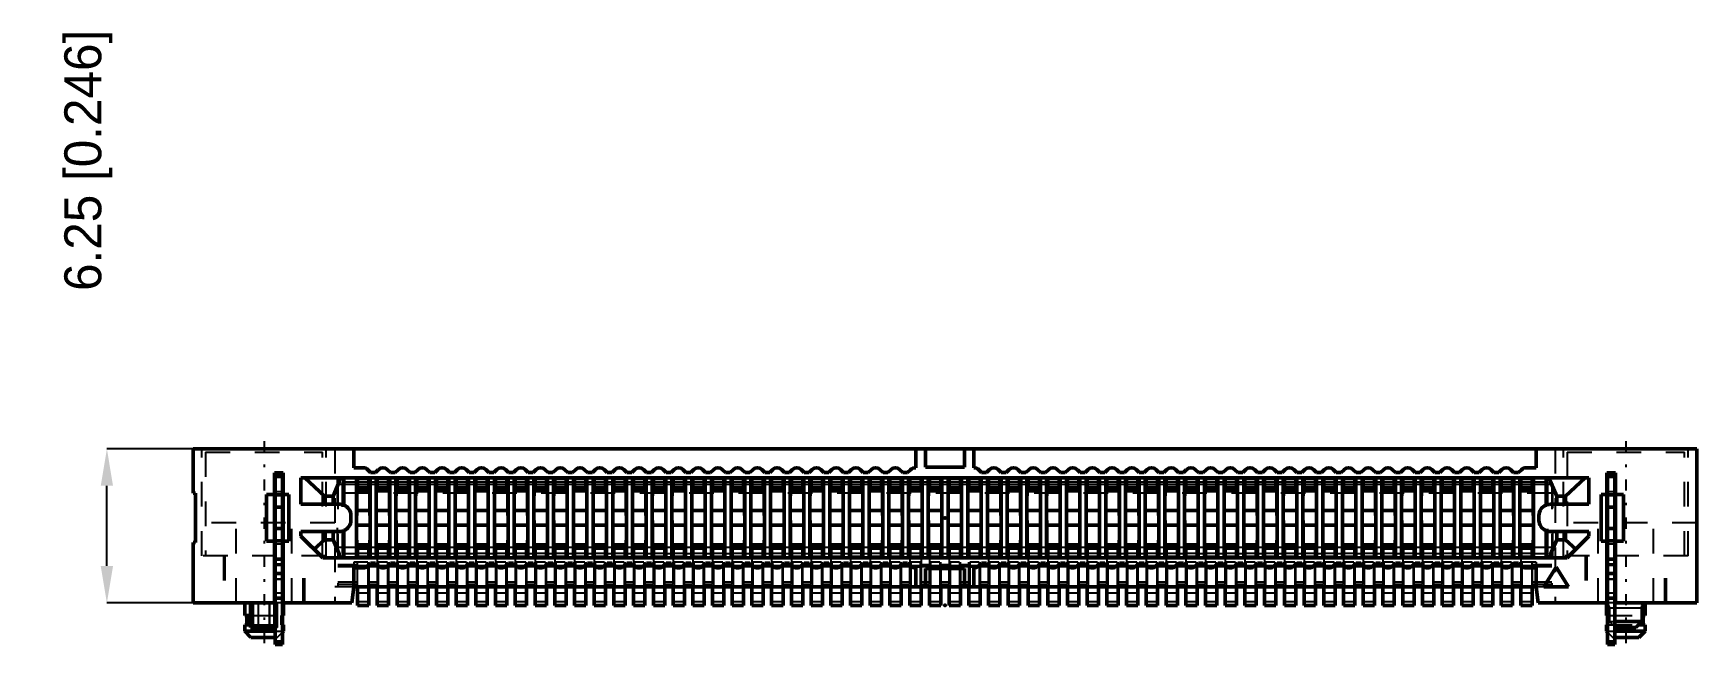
# Model space of a CAD drawing. Header units: millimetres. Extents: x -37 to 30.5, y -5.2 to 19.7.
import ezdxf

# ---------------------------------------------------------------- set-up
doc = ezdxf.new("R2010")
doc.units = ezdxf.units.MM
doc.linetypes.add('Center', pattern=[1.5, 0.45, -0.5, 0.05, -0.5])
doc.linetypes.add('Dashed', pattern=[2, 1, -1])
for name, color, linetype, lineweight in [('2d ConnectionPoints', 7, 'Continuous', 50), ('AM_0', 7, 'Continuous', 50), ('AM_4', 3, 'Continuous', 25), ('AM_5', 3, 'Continuous', 25), ('AM_7', 7, 'Center', 25), ('AM_9', 6, 'Dashed', 25)]:
    doc.layers.add(name, color=color, linetype=linetype, lineweight=lineweight)
doc.dimstyles.new('ISO-25', dxfattribs={"dimtxt": 2.5, "dimasz": 2.5, "dimexe": 1.25, "dimexo": 0.625, "dimtad": 1, "dimtxsty": 'Standard', "dimcen": 2.5, "dimadec": 0, "dimazin": 0, "dimtfac": 1, "dimtmove": 0, "dimatfit": 3, "dimfxl": 1, "dimarcsym": 0})

msp = doc.modelspace()

# ---------------------------------------------------------------- blocks, each defined once
blk = doc.blocks.new('1_ERM8_060_01_D_RA_pin_0_in_ERM8_060_01_L_D_RA_TR_0')
at = {"layer": 'AM_0'}
for p, q in [((-23.325, 1.6), (-23.875, 1.6)), ((-23.83, 1.45), (-23.875, 1.45)), ((-23.83, 1.6), (-23.83, 1.1)), ((-23.37, 1.6), (-23.37, 1.1)), ((-23.325, 1.45), (-23.37, 1.45)), ((-22.525, 1.6), (-23.075, 1.6)), ((-23.03, 1.45), (-23.075, 1.45)), ((-23.03, 1.1), (-23.03, 1.6)), ((-22.57, 1.6), (-22.57, 1.1)), ((-22.525, 1.45), (-22.57, 1.45)), ((-21.725, 1.6), (-22.275, 1.6)), ((-22.23, 1.45), (-22.275, 1.45)), ((-22.23, 1.1), (-22.23, 1.6)), ((-21.77, 1.6), (-21.77, 1.1)), ((-21.725, 1.45), (-21.77, 1.45)), ((-20.925, 1.6), (-21.475, 1.6)), ((-21.43, 1.45), (-21.475, 1.45)), ((-21.43, 1.1), (-21.43, 1.6)), ((-20.97, 1.6), (-20.97, 1.1)), ((-20.925, 1.45), (-20.97, 1.45)), ((-20.125, 1.6), (-20.675, 1.6)), ((-20.63, 1.45), (-20.675, 1.45)), ((-20.63, 1.1), (-20.63, 1.6)), ((-20.17, 1.6), (-20.17, 1.1)), ((-20.125, 1.45), (-20.17, 1.45)), ((-19.325, 1.6), (-19.875, 1.6)), ((-19.83, 1.45), (-19.875, 1.45)), ((-19.83, 1.1), (-19.83, 1.6)), ((-19.37, 1.6), (-19.37, 1.1)), ((-19.325, 1.45), (-19.37, 1.45)), ((-18.525, 1.6), (-19.075, 1.6)), ((-19.03, 1.45), (-19.075, 1.45)), ((-19.03, 1.1), (-19.03, 1.6)), ((-18.57, 1.6), (-18.57, 1.1)), ((-18.525, 1.45), (-18.57, 1.45)), ((-17.725, 1.6), (-18.275, 1.6)), ((-18.23, 1.45), (-18.275, 1.45)), ((-18.23, 1.1), (-18.23, 1.6)), ((-17.77, 1.6), (-17.77, 1.1)), ((-17.725, 1.45), (-17.77, 1.45)), ((-16.925, 1.6), (-17.475, 1.6)), ((-17.43, 1.45), (-17.475, 1.45)), ((-17.43, 1.1), (-17.43, 1.6)), ((-16.97, 1.6), (-16.97, 1.1)), ((-16.925, 1.45), (-16.97, 1.45)), ((-16.125, 1.6), (-16.675, 1.6)), ((-16.63, 1.45), (-16.675, 1.45)), ((-16.63, 1.1), (-16.63, 1.6)), ((-16.17, 1.6), (-16.17, 1.1)), ((-16.125, 1.45), (-16.17, 1.45)), ((-15.325, 1.6), (-15.875, 1.6)), ((-15.83, 1.45), (-15.875, 1.45)), ((-15.83, 1.1), (-15.83, 1.6)), ((-15.37, 1.6), (-15.37, 1.1)), ((-15.325, 1.45), (-15.37, 1.45)), ((-14.525, 1.6), (-15.075, 1.6)), ((-15.03, 1.45), (-15.075, 1.45)), ((-15.03, 1.1), (-15.03, 1.6)), ((-14.57, 1.6), (-14.57, 1.1)), ((-14.525, 1.45), (-14.57, 1.45)), ((-13.725, 1.6), (-14.275, 1.6)), ((-14.23, 1.45), (-14.275, 1.45)), ((-14.23, 1.1), (-14.23, 1.6)), ((-13.77, 1.6), (-13.77, 1.1)), ((-13.725, 1.45), (-13.77, 1.45)), ((-12.925, 1.6), (-13.475, 1.6)), ((-13.43, 1.45), (-13.475, 1.45)), ((-13.43, 1.1), (-13.43, 1.6)), ((-12.97, 1.6), (-12.97, 1.1)), ((-12.925, 1.45), (-12.97, 1.45)), ((-12.125, 1.6), (-12.675, 1.6)), ((-12.63, 1.45), (-12.675, 1.45)), ((-12.63, 1.1), (-12.63, 1.6)), ((-12.17, 1.6), (-12.17, 1.1)), ((-12.125, 1.45), (-12.17, 1.45)), ((-11.325, 1.6), (-11.875, 1.6)), ((-11.83, 1.45), (-11.875, 1.45)), ((-11.83, 1.1), (-11.83, 1.6)), ((-11.37, 1.6), (-11.37, 1.1)), ((-11.325, 1.45), (-11.37, 1.45)), ((-10.525, 1.6), (-11.075, 1.6)), ((-11.03, 1.45), (-11.075, 1.45)), ((-11.03, 1.1), (-11.03, 1.6)), ((-10.57, 1.6), (-10.57, 1.1)), ((-10.525, 1.45), (-10.57, 1.45)), ((-9.725, 1.6), (-10.275, 1.6)), ((-10.23, 1.45), (-10.275, 1.45)), ((-10.23, 1.1), (-10.23, 1.6)), ((-9.77, 1.6), (-9.77, 1.1)), ((-9.725, 1.45), (-9.77, 1.45)), ((-8.925, 1.6), (-9.475, 1.6)), ((-9.43, 1.45), (-9.475, 1.45)), ((-9.43, 1.1), (-9.43, 1.6)), ((-8.97, 1.6), (-8.97, 1.1)), ((-8.925, 1.45), (-8.97, 1.45)), ((-8.125, 1.6), (-8.675, 1.6)), ((-8.63, 1.45), (-8.675, 1.45)), ((-8.63, 1.1), (-8.63, 1.6)), ((-8.17, 1.6), (-8.17, 1.1)), ((-8.125, 1.45), (-8.17, 1.45)), ((-7.325, 1.6), (-7.875, 1.6)), ((-7.83, 1.45), (-7.875, 1.45)), ((-7.83, 1.1), (-7.83, 1.6)), ((-7.37, 1.6), (-7.37, 1.1)), ((-7.325, 1.45), (-7.37, 1.45)), ((-6.525, 1.6), (-7.075, 1.6)), ((-7.03, 1.45), (-7.075, 1.45)), ((-7.03, 1.1), (-7.03, 1.6)), ((-6.57, 1.6), (-6.57, 1.1)), ((-6.525, 1.45), (-6.57, 1.45)), ((-5.725, 1.6), (-6.275, 1.6)), ((-6.23, 1.45), (-6.275, 1.45)), ((-6.23, 1.1), (-6.23, 1.6)), ((-5.77, 1.6), (-5.77, 1.1)), ((-5.725, 1.45), (-5.77, 1.45)), ((-4.925, 1.6), (-5.475, 1.6)), ((-5.43, 1.45), (-5.475, 1.45)), ((-5.43, 1.1), (-5.43, 1.6)), ((-4.97, 1.6), (-4.97, 1.1)), ((-4.925, 1.45), (-4.97, 1.45)), ((-4.125, 1.6), (-4.675, 1.6)), ((-4.63, 1.45), (-4.675, 1.45)), ((-4.63, 1.1), (-4.63, 1.6)), ((-4.17, 1.6), (-4.17, 1.1)), ((-4.125, 1.45), (-4.17, 1.45)), ((-3.325, 1.6), (-3.875, 1.6)), ((-3.83, 1.45), (-3.875, 1.45)), ((-3.83, 1.1), (-3.83, 1.6)), ((-3.37, 1.6), (-3.37, 1.1)), ((-3.325, 1.45), (-3.37, 1.45)), ((-2.525, 1.6), (-3.075, 1.6)), ((-3.03, 1.45), (-3.075, 1.45)), ((-3.03, 1.1), (-3.03, 1.6)), ((-2.57, 1.6), (-2.57, 1.1)), ((-2.525, 1.45), (-2.57, 1.45)), ((-1.725, 1.6), (-2.275, 1.6)), ((-2.23, 1.45), (-2.275, 1.45)), ((-2.23, 1.1), (-2.23, 1.6)), ((-1.77, 1.6), (-1.77, 1.1)), ((-1.725, 1.45), (-1.77, 1.45)), ((-0.925, 1.6), (-1.475, 1.6)), ((-1.43, 1.45), (-1.475, 1.45)), ((-1.43, 1.1), (-1.43, 1.6)), ((-0.97, 1.6), (-0.97, 1.1)), ((-0.925, 1.45), (-0.97, 1.45)), ((-0.125, 1.6), (-0.675, 1.6)), ((-0.63, 1.45), (-0.675, 1.45)), ((-0.63, 1.1), (-0.63, 1.6)), ((-0.17, 1.6), (-0.17, 1.1)), ((-0.125, 1.45), (-0.17, 1.45)), ((0.675, 1.6), (0.125, 1.6)), ((0.17, 1.45), (0.125, 1.45)), ((0.17, 1.1), (0.17, 1.6)), ((0.63, 1.6), (0.63, 1.1)), ((0.675, 1.45), (0.63, 1.45)), ((1.475, 1.6), (0.925, 1.6)), ((0.97, 1.45), (0.925, 1.45)), ((0.97, 1.1), (0.97, 1.6)), ((1.43, 1.6), (1.43, 1.1)), ((1.475, 1.45), (1.43, 1.45)), ((2.275, 1.6), (1.725, 1.6)), ((1.77, 1.45), (1.725, 1.45)), ((1.77, 1.1), (1.77, 1.6)), ((2.23, 1.6), (2.23, 1.1)), ((2.275, 1.45), (2.23, 1.45)), ((3.075, 1.6), (2.525, 1.6)), ((2.57, 1.45), (2.525, 1.45)), ((2.57, 1.1), (2.57, 1.6)), ((3.03, 1.6), (3.03, 1.1)), ((3.075, 1.45), (3.03, 1.45)), ((3.875, 1.6), (3.325, 1.6)), ((3.37, 1.45), (3.325, 1.45)), ((3.37, 1.1), (3.37, 1.6)), ((3.83, 1.6), (3.83, 1.1)), ((3.875, 1.45), (3.83, 1.45)), ((4.675, 1.6), (4.125, 1.6)), ((4.17, 1.45), (4.125, 1.45)), ((4.17, 1.1), (4.17, 1.6)), ((4.63, 1.6), (4.63, 1.1)), ((4.675, 1.45), (4.63, 1.45)), ((5.475, 1.6), (4.925, 1.6)), ((4.97, 1.45), (4.925, 1.45)), ((4.97, 1.1), (4.97, 1.6)), ((5.43, 1.6), (5.43, 1.1)), ((5.475, 1.45), (5.43, 1.45)), ((6.275, 1.6), (5.725, 1.6)), ((5.77, 1.45), (5.725, 1.45)), ((5.77, 1.1), (5.77, 1.6)), ((6.23, 1.6), (6.23, 1.1)), ((6.275, 1.45), (6.23, 1.45)), ((7.075, 1.6), (6.525, 1.6)), ((6.57, 1.45), (6.525, 1.45)), ((6.57, 1.1), (6.57, 1.6)), ((7.03, 1.6), (7.03, 1.1)), ((7.075, 1.45), (7.03, 1.45)), ((7.875, 1.6), (7.325, 1.6)), ((7.37, 1.45), (7.325, 1.45)), ((7.37, 1.1), (7.37, 1.6)), ((7.83, 1.6), (7.83, 1.1)), ((7.875, 1.45), (7.83, 1.45)), ((8.675, 1.6), (8.125, 1.6)), ((8.17, 1.45), (8.125, 1.45)), ((8.17, 1.1), (8.17, 1.6)), ((8.63, 1.6), (8.63, 1.1)), ((8.675, 1.45), (8.63, 1.45)), ((9.475, 1.6), (8.925, 1.6)), ((8.97, 1.45), (8.925, 1.45)), ((8.97, 1.1), (8.97, 1.6)), ((9.43, 1.6), (9.43, 1.1)), ((9.475, 1.45), (9.43, 1.45)), ((10.275, 1.6), (9.725, 1.6)), ((9.77, 1.45), (9.725, 1.45)), ((9.77, 1.1), (9.77, 1.6)), ((10.23, 1.6), (10.23, 1.1)), ((10.275, 1.45), (10.23, 1.45)), ((11.075, 1.6), (10.525, 1.6)), ((10.57, 1.45), (10.525, 1.45)), ((10.57, 1.1), (10.57, 1.6)), ((11.03, 1.6), (11.03, 1.1)), ((11.075, 1.45), (11.03, 1.45)), ((11.875, 1.6), (11.325, 1.6)), ((11.37, 1.45), (11.325, 1.45)), ((11.37, 1.1), (11.37, 1.6)), ((11.83, 1.6), (11.83, 1.1)), ((11.875, 1.45), (11.83, 1.45)), ((12.675, 1.6), (12.125, 1.6)), ((12.17, 1.45), (12.125, 1.45)), ((12.17, 1.1), (12.17, 1.6)), ((12.63, 1.6), (12.63, 1.1)), ((12.675, 1.45), (12.63, 1.45)), ((13.475, 1.6), (12.925, 1.6)), ((12.97, 1.45), (12.925, 1.45)), ((12.97, 1.1), (12.97, 1.6)), ((13.43, 1.6), (13.43, 1.1)), ((13.475, 1.45), (13.43, 1.45)), ((14.275, 1.6), (13.725, 1.6)), ((13.77, 1.45), (13.725, 1.45)), ((13.77, 1.1), (13.77, 1.6)), ((14.23, 1.6), (14.23, 1.1)), ((14.275, 1.45), (14.23, 1.45)), ((15.075, 1.6), (14.525, 1.6)), ((14.57, 1.45), (14.525, 1.45)), ((14.57, 1.1), (14.57, 1.6)), ((15.03, 1.6), (15.03, 1.1)), ((15.075, 1.45), (15.03, 1.45)), ((15.875, 1.6), (15.325, 1.6)), ((15.37, 1.45), (15.325, 1.45)), ((15.37, 1.1), (15.37, 1.6)), ((15.83, 1.6), (15.83, 1.1)), ((15.875, 1.45), (15.83, 1.45)), ((16.675, 1.6), (16.125, 1.6)), ((16.17, 1.45), (16.125, 1.45)), ((16.17, 1.1), (16.17, 1.6)), ((16.63, 1.6), (16.63, 1.1)), ((16.675, 1.45), (16.63, 1.45)), ((17.475, 1.6), (16.925, 1.6)), ((16.97, 1.45), (16.925, 1.45)), ((16.97, 1.1), (16.97, 1.6)), ((17.43, 1.6), (17.43, 1.1)), ((17.475, 1.45), (17.43, 1.45)), ((18.275, 1.6), (17.725, 1.6)), ((17.77, 1.45), (17.725, 1.45)), ((17.77, 1.1), (17.77, 1.6)), ((18.23, 1.6), (18.23, 1.1)), ((18.275, 1.45), (18.23, 1.45)), ((19.075, 1.6), (18.525, 1.6)), ((18.57, 1.45), (18.525, 1.45)), ((18.57, 1.1), (18.57, 1.6)), ((19.03, 1.6), (19.03, 1.1)), ((19.075, 1.45), (19.03, 1.45)), ((19.875, 1.6), (19.325, 1.6)), ((19.37, 1.45), (19.325, 1.45)), ((19.37, 1.1), (19.37, 1.6)), ((19.83, 1.6), (19.83, 1.1)), ((19.875, 1.45), (19.83, 1.45)), ((20.675, 1.6), (20.125, 1.6)), ((20.17, 1.45), (20.125, 1.45)), ((20.17, 1.1), (20.17, 1.6)), ((20.63, 1.6), (20.63, 1.1)), ((20.675, 1.45), (20.63, 1.45)), ((21.475, 1.6), (20.925, 1.6)), ((20.97, 1.45), (20.925, 1.45)), ((20.97, 1.1), (20.97, 1.6)), ((21.43, 1.6), (21.43, 1.1)), ((21.475, 1.45), (21.43, 1.45)), ((22.275, 1.6), (21.725, 1.6)), ((21.77, 1.45), (21.725, 1.45)), ((21.77, 1.1), (21.77, 1.6)), ((22.23, 1.6), (22.23, 1.1)), ((22.275, 1.45), (22.23, 1.45)), ((23.075, 1.6), (22.525, 1.6)), ((22.57, 1.45), (22.525, 1.45)), ((22.57, 1.1), (22.57, 1.6)), ((23.03, 1.6), (23.03, 1.1)), ((23.075, 1.45), (23.03, 1.45)), ((23.875, 1.6), (23.325, 1.6)), ((23.37, 1.45), (23.325, 1.45)), ((23.37, 1.1), (23.37, 1.6)), ((23.83, 1.6), (23.83, 1.1)), ((23.875, 1.45), (23.83, 1.45)), ((-23.37, 1.232), (-23.83, 1.232)), ((-23.37, 1.1), (-23.83, 1.1)), ((-22.57, 1.232), (-23.03, 1.232)), ((-22.57, 1.1), (-23.03, 1.1)), ((-21.77, 1.232), (-22.23, 1.232)), ((-21.77, 1.1), (-22.23, 1.1)), ((-20.97, 1.232), (-21.43, 1.232)), ((-20.97, 1.1), (-21.43, 1.1)), ((-20.17, 1.232), (-20.63, 1.232)), ((-20.17, 1.1), (-20.63, 1.1)), ((-19.37, 1.232), (-19.83, 1.232)), ((-19.37, 1.1), (-19.83, 1.1)), ((-18.57, 1.232), (-19.03, 1.232)), ((-18.57, 1.1), (-19.03, 1.1)), ((-17.77, 1.232), (-18.23, 1.232)), ((-17.77, 1.1), (-18.23, 1.1)), ((-16.97, 1.232), (-17.43, 1.232)), ((-16.97, 1.1), (-17.43, 1.1)), ((-16.17, 1.232), (-16.63, 1.232)), ((-16.17, 1.1), (-16.63, 1.1)), ((-15.37, 1.232), (-15.83, 1.232)), ((-15.37, 1.1), (-15.83, 1.1)), ((-14.57, 1.232), (-15.03, 1.232)), ((-14.57, 1.1), (-15.03, 1.1)), ((-13.77, 1.232), (-14.23, 1.232)), ((-13.77, 1.1), (-14.23, 1.1)), ((-12.97, 1.232), (-13.43, 1.232)), ((-12.97, 1.1), (-13.43, 1.1)), ((-12.17, 1.232), (-12.63, 1.232)), ((-12.17, 1.1), (-12.63, 1.1)), ((-11.37, 1.232), (-11.83, 1.232)), ((-11.37, 1.1), (-11.83, 1.1)), ((-10.57, 1.232), (-11.03, 1.232)), ((-10.57, 1.1), (-11.03, 1.1)), ((-9.77, 1.232), (-10.23, 1.232)), ((-9.77, 1.1), (-10.23, 1.1)), ((-8.97, 1.232), (-9.43, 1.232)), ((-8.97, 1.1), (-9.43, 1.1)), ((-8.17, 1.232), (-8.63, 1.232)), ((-8.17, 1.1), (-8.63, 1.1)), ((-7.37, 1.232), (-7.83, 1.232)), ((-7.37, 1.1), (-7.83, 1.1)), ((-6.57, 1.232), (-7.03, 1.232)), ((-6.57, 1.1), (-7.03, 1.1)), ((-5.77, 1.232), (-6.23, 1.232)), ((-5.77, 1.1), (-6.23, 1.1)), ((-4.97, 1.232), (-5.43, 1.232)), ((-4.97, 1.1), (-5.43, 1.1)), ((-4.17, 1.232), (-4.63, 1.232)), ((-4.17, 1.1), (-4.63, 1.1)), ((-3.37, 1.232), (-3.83, 1.232)), ((-3.37, 1.1), (-3.83, 1.1)), ((-2.57, 1.232), (-3.03, 1.232)), ((-2.57, 1.1), (-3.03, 1.1)), ((-1.77, 1.232), (-2.23, 1.232)), ((-1.77, 1.1), (-2.23, 1.1)), ((-0.97, 1.232), (-1.43, 1.232)), ((-0.97, 1.1), (-1.43, 1.1)), ((-0.17, 1.232), (-0.63, 1.232)), ((-0.17, 1.1), (-0.63, 1.1)), ((0.63, 1.232), (0.17, 1.232)), ((0.63, 1.1), (0.17, 1.1)), ((1.43, 1.232), (0.97, 1.232)), ((1.43, 1.1), (0.97, 1.1)), ((2.23, 1.232), (1.77, 1.232)), ((2.23, 1.1), (1.77, 1.1)), ((3.03, 1.232), (2.57, 1.232)), ((3.03, 1.1), (2.57, 1.1)), ((3.83, 1.232), (3.37, 1.232)), ((3.83, 1.1), (3.37, 1.1)), ((4.63, 1.232), (4.17, 1.232)), ((4.63, 1.1), (4.17, 1.1)), ((5.43, 1.232), (4.97, 1.232)), ((5.43, 1.1), (4.97, 1.1)), ((6.23, 1.232), (5.77, 1.232)), ((6.23, 1.1), (5.77, 1.1)), ((7.03, 1.232), (6.57, 1.232)), ((7.03, 1.1), (6.57, 1.1)), ((7.83, 1.232), (7.37, 1.232)), ((7.83, 1.1), (7.37, 1.1)), ((8.63, 1.232), (8.17, 1.232)), ((8.63, 1.1), (8.17, 1.1)), ((9.43, 1.232), (8.97, 1.232)), ((9.43, 1.1), (8.97, 1.1)), ((10.23, 1.232), (9.77, 1.232)), ((10.23, 1.1), (9.77, 1.1)), ((11.03, 1.232), (10.57, 1.232)), ((11.03, 1.1), (10.57, 1.1)), ((11.83, 1.232), (11.37, 1.232)), ((11.83, 1.1), (11.37, 1.1)), ((12.63, 1.232), (12.17, 1.232)), ((12.63, 1.1), (12.17, 1.1)), ((13.43, 1.232), (12.97, 1.232)), ((13.43, 1.1), (12.97, 1.1)), ((14.23, 1.232), (13.77, 1.232)), ((14.23, 1.1), (13.77, 1.1)), ((15.03, 1.232), (14.57, 1.232)), ((15.03, 1.1), (14.57, 1.1)), ((15.83, 1.232), (15.37, 1.232)), ((15.83, 1.1), (15.37, 1.1)), ((16.63, 1.232), (16.17, 1.232)), ((16.63, 1.1), (16.17, 1.1)), ((17.43, 1.232), (16.97, 1.232)), ((17.43, 1.1), (16.97, 1.1)), ((18.23, 1.232), (17.77, 1.232)), ((18.23, 1.1), (17.77, 1.1)), ((19.03, 1.232), (18.57, 1.232)), ((19.03, 1.1), (18.57, 1.1)), ((19.83, 1.232), (19.37, 1.232)), ((19.83, 1.1), (19.37, 1.1)), ((20.63, 1.232), (20.17, 1.232)), ((20.63, 1.1), (20.17, 1.1)), ((21.43, 1.232), (20.97, 1.232)), ((21.43, 1.1), (20.97, 1.1)), ((22.23, 1.232), (21.77, 1.232)), ((22.23, 1.1), (21.77, 1.1)), ((23.03, 1.232), (22.57, 1.232)), ((23.03, 1.1), (22.57, 1.1)), ((23.83, 1.232), (23.37, 1.232)), ((23.83, 1.1), (23.37, 1.1)), ((-23.37, -1.1), (-23.83, -1.1)), ((-23.83, -1.1), (-23.83, -1.625)), ((-23.37, -1.232), (-23.83, -1.232)), ((-23.37, -1.1), (-23.37, -1.625)), ((-23.03, -1.625), (-23.03, -1.1)), ((-22.57, -1.1), (-23.03, -1.1)), ((-22.57, -1.232), (-23.03, -1.232)), ((-22.57, -1.1), (-22.57, -1.625)), ((-22.23, -1.625), (-22.23, -1.1)), ((-21.77, -1.1), (-22.23, -1.1)), ((-21.77, -1.232), (-22.23, -1.232)), ((-21.77, -1.1), (-21.77, -1.625)), ((-21.43, -1.625), (-21.43, -1.1)), ((-20.97, -1.1), (-21.43, -1.1)), ((-20.97, -1.232), (-21.43, -1.232)), ((-20.97, -1.1), (-20.97, -1.625)), ((-20.63, -1.625), (-20.63, -1.1)), ((-20.17, -1.1), (-20.63, -1.1)), ((-20.17, -1.232), (-20.63, -1.232)), ((-20.17, -1.1), (-20.17, -1.625)), ((-19.83, -1.625), (-19.83, -1.1)), ((-19.37, -1.1), (-19.83, -1.1)), ((-19.37, -1.232), (-19.83, -1.232)), ((-19.37, -1.1), (-19.37, -1.625)), ((-19.03, -1.625), (-19.03, -1.1)), ((-18.57, -1.1), (-19.03, -1.1)), ((-18.57, -1.232), (-19.03, -1.232)), ((-18.57, -1.1), (-18.57, -1.625)), ((-18.23, -1.625), (-18.23, -1.1)), ((-17.77, -1.1), (-18.23, -1.1)), ((-17.77, -1.232), (-18.23, -1.232)), ((-17.77, -1.1), (-17.77, -1.625)), ((-17.43, -1.625), (-17.43, -1.1)), ((-16.97, -1.1), (-17.43, -1.1)), ((-16.97, -1.232), (-17.43, -1.232)), ((-16.97, -1.1), (-16.97, -1.625)), ((-16.63, -1.625), (-16.63, -1.1)), ((-16.17, -1.1), (-16.63, -1.1)), ((-16.17, -1.232), (-16.63, -1.232)), ((-16.17, -1.1), (-16.17, -1.625)), ((-15.83, -1.625), (-15.83, -1.1)), ((-15.37, -1.1), (-15.83, -1.1)), ((-15.37, -1.232), (-15.83, -1.232)), ((-15.37, -1.1), (-15.37, -1.625)), ((-15.03, -1.625), (-15.03, -1.1)), ((-14.57, -1.1), (-15.03, -1.1)), ((-14.57, -1.232), (-15.03, -1.232)), ((-14.57, -1.1), (-14.57, -1.625)), ((-14.23, -1.625), (-14.23, -1.1)), ((-13.77, -1.1), (-14.23, -1.1)), ((-13.77, -1.232), (-14.23, -1.232)), ((-13.77, -1.1), (-13.77, -1.625)), ((-13.43, -1.625), (-13.43, -1.1)), ((-12.97, -1.1), (-13.43, -1.1)), ((-12.97, -1.232), (-13.43, -1.232)), ((-12.97, -1.1), (-12.97, -1.625)), ((-12.63, -1.625), (-12.63, -1.1)), ((-12.17, -1.1), (-12.63, -1.1)), ((-12.17, -1.232), (-12.63, -1.232)), ((-12.17, -1.1), (-12.17, -1.625)), ((-11.83, -1.625), (-11.83, -1.1)), ((-11.37, -1.1), (-11.83, -1.1)), ((-11.37, -1.232), (-11.83, -1.232)), ((-11.37, -1.1), (-11.37, -1.625)), ((-11.03, -1.625), (-11.03, -1.1)), ((-10.57, -1.1), (-11.03, -1.1)), ((-10.57, -1.232), (-11.03, -1.232)), ((-10.57, -1.1), (-10.57, -1.625)), ((-10.23, -1.625), (-10.23, -1.1)), ((-9.77, -1.1), (-10.23, -1.1)), ((-9.77, -1.232), (-10.23, -1.232)), ((-9.77, -1.1), (-9.77, -1.625)), ((-9.43, -1.625), (-9.43, -1.1)), ((-8.97, -1.1), (-9.43, -1.1)), ((-8.97, -1.232), (-9.43, -1.232)), ((-8.97, -1.1), (-8.97, -1.625)), ((-8.63, -1.625), (-8.63, -1.1)), ((-8.17, -1.1), (-8.63, -1.1)), ((-8.17, -1.232), (-8.63, -1.232)), ((-8.17, -1.1), (-8.17, -1.625)), ((-7.83, -1.625), (-7.83, -1.1)), ((-7.37, -1.1), (-7.83, -1.1)), ((-7.37, -1.232), (-7.83, -1.232)), ((-7.37, -1.1), (-7.37, -1.625)), ((-7.03, -1.625), (-7.03, -1.1)), ((-6.57, -1.1), (-7.03, -1.1)), ((-6.57, -1.232), (-7.03, -1.232)), ((-6.57, -1.1), (-6.57, -1.625)), ((-6.23, -1.625), (-6.23, -1.1)), ((-5.77, -1.1), (-6.23, -1.1)), ((-5.77, -1.232), (-6.23, -1.232)), ((-5.77, -1.1), (-5.77, -1.625)), ((-5.43, -1.625), (-5.43, -1.1)), ((-4.97, -1.1), (-5.43, -1.1)), ((-4.97, -1.232), (-5.43, -1.232)), ((-4.97, -1.1), (-4.97, -1.625)), ((-4.63, -1.625), (-4.63, -1.1)), ((-4.17, -1.1), (-4.63, -1.1)), ((-4.17, -1.232), (-4.63, -1.232)), ((-4.17, -1.1), (-4.17, -1.625)), ((-3.83, -1.625), (-3.83, -1.1)), ((-3.37, -1.1), (-3.83, -1.1)), ((-3.37, -1.232), (-3.83, -1.232)), ((-3.37, -1.1), (-3.37, -1.625)), ((-3.03, -1.625), (-3.03, -1.1)), ((-2.57, -1.1), (-3.03, -1.1)), ((-2.57, -1.232), (-3.03, -1.232)), ((-2.57, -1.1), (-2.57, -1.625)), ((-2.23, -1.625), (-2.23, -1.1)), ((-1.77, -1.1), (-2.23, -1.1)), ((-1.77, -1.232), (-2.23, -1.232)), ((-1.77, -1.1), (-1.77, -1.625)), ((-1.43, -1.625), (-1.43, -1.1)), ((-0.97, -1.1), (-1.43, -1.1)), ((-0.97, -1.232), (-1.43, -1.232)), ((-0.97, -1.1), (-0.97, -1.625)), ((-0.63, -1.625), (-0.63, -1.1)), ((-0.17, -1.1), (-0.63, -1.1)), ((-0.17, -1.232), (-0.63, -1.232)), ((-0.17, -1.1), (-0.17, -1.625)), ((0.17, -1.625), (0.17, -1.1)), ((0.63, -1.1), (0.17, -1.1)), ((0.63, -1.232), (0.17, -1.232)), ((0.63, -1.1), (0.63, -1.625)), ((0.97, -1.625), (0.97, -1.1)), ((1.43, -1.1), (0.97, -1.1)), ((1.43, -1.232), (0.97, -1.232)), ((1.43, -1.1), (1.43, -1.625)), ((1.77, -1.625), (1.77, -1.1)), ((2.23, -1.1), (1.77, -1.1)), ((2.23, -1.232), (1.77, -1.232)), ((2.23, -1.1), (2.23, -1.625)), ((2.57, -1.625), (2.57, -1.1)), ((3.03, -1.1), (2.57, -1.1)), ((3.03, -1.232), (2.57, -1.232)), ((3.03, -1.1), (3.03, -1.625)), ((3.37, -1.625), (3.37, -1.1)), ((3.83, -1.1), (3.37, -1.1)), ((3.83, -1.232), (3.37, -1.232)), ((3.83, -1.1), (3.83, -1.625)), ((4.17, -1.625), (4.17, -1.1)), ((4.63, -1.1), (4.17, -1.1)), ((4.63, -1.232), (4.17, -1.232)), ((4.63, -1.1), (4.63, -1.625)), ((4.97, -1.625), (4.97, -1.1)), ((5.43, -1.1), (4.97, -1.1)), ((5.43, -1.232), (4.97, -1.232)), ((5.43, -1.1), (5.43, -1.625)), ((5.77, -1.625), (5.77, -1.1)), ((6.23, -1.1), (5.77, -1.1)), ((6.23, -1.232), (5.77, -1.232)), ((6.23, -1.1), (6.23, -1.625)), ((6.57, -1.625), (6.57, -1.1)), ((7.03, -1.1), (6.57, -1.1)), ((7.03, -1.232), (6.57, -1.232)), ((7.03, -1.1), (7.03, -1.625)), ((7.37, -1.625), (7.37, -1.1)), ((7.83, -1.1), (7.37, -1.1)), ((7.83, -1.232), (7.37, -1.232)), ((7.83, -1.1), (7.83, -1.625)), ((8.17, -1.625), (8.17, -1.1)), ((8.63, -1.1), (8.17, -1.1)), ((8.63, -1.232), (8.17, -1.232)), ((8.63, -1.1), (8.63, -1.625)), ((8.97, -1.625), (8.97, -1.1)), ((9.43, -1.1), (8.97, -1.1)), ((9.43, -1.232), (8.97, -1.232)), ((9.43, -1.1), (9.43, -1.625)), ((9.77, -1.625), (9.77, -1.1)), ((10.23, -1.1), (9.77, -1.1)), ((10.23, -1.232), (9.77, -1.232)), ((10.23, -1.1), (10.23, -1.625)), ((10.57, -1.625), (10.57, -1.1)), ((11.03, -1.1), (10.57, -1.1)), ((11.03, -1.232), (10.57, -1.232)), ((11.03, -1.1), (11.03, -1.625)), ((11.37, -1.625), (11.37, -1.1)), ((11.83, -1.1), (11.37, -1.1)), ((11.83, -1.232), (11.37, -1.232)), ((11.83, -1.1), (11.83, -1.625)), ((12.17, -1.625), (12.17, -1.1)), ((12.63, -1.1), (12.17, -1.1)), ((12.63, -1.232), (12.17, -1.232)), ((12.63, -1.1), (12.63, -1.625)), ((12.97, -1.625), (12.97, -1.1)), ((13.43, -1.1), (12.97, -1.1)), ((13.43, -1.232), (12.97, -1.232)), ((13.43, -1.1), (13.43, -1.625)), ((13.77, -1.625), (13.77, -1.1)), ((14.23, -1.1), (13.77, -1.1)), ((14.23, -1.232), (13.77, -1.232)), ((14.23, -1.1), (14.23, -1.625)), ((14.57, -1.625), (14.57, -1.1)), ((15.03, -1.1), (14.57, -1.1)), ((15.03, -1.232), (14.57, -1.232)), ((15.03, -1.1), (15.03, -1.625)), ((15.37, -1.625), (15.37, -1.1)), ((15.83, -1.1), (15.37, -1.1)), ((15.83, -1.232), (15.37, -1.232)), ((15.83, -1.1), (15.83, -1.625)), ((16.17, -1.625), (16.17, -1.1)), ((16.63, -1.1), (16.17, -1.1)), ((16.63, -1.232), (16.17, -1.232)), ((16.63, -1.1), (16.63, -1.625)), ((16.97, -1.625), (16.97, -1.1)), ((17.43, -1.1), (16.97, -1.1)), ((17.43, -1.232), (16.97, -1.232)), ((17.43, -1.1), (17.43, -1.625)), ((17.77, -1.625), (17.77, -1.1)), ((18.23, -1.1), (17.77, -1.1)), ((18.23, -1.232), (17.77, -1.232)), ((18.23, -1.1), (18.23, -1.625)), ((18.57, -1.625), (18.57, -1.1)), ((19.03, -1.1), (18.57, -1.1)), ((19.03, -1.232), (18.57, -1.232)), ((19.03, -1.1), (19.03, -1.625)), ((19.37, -1.625), (19.37, -1.1)), ((19.83, -1.1), (19.37, -1.1)), ((19.83, -1.232), (19.37, -1.232)), ((19.83, -1.1), (19.83, -1.625)), ((20.17, -1.625), (20.17, -1.1)), ((20.63, -1.1), (20.17, -1.1)), ((20.63, -1.232), (20.17, -1.232)), ((20.63, -1.1), (20.63, -1.625)), ((20.97, -1.625), (20.97, -1.1)), ((21.43, -1.1), (20.97, -1.1)), ((21.43, -1.232), (20.97, -1.232)), ((21.43, -1.1), (21.43, -1.625)), ((21.77, -1.625), (21.77, -1.1)), ((22.23, -1.1), (21.77, -1.1)), ((22.23, -1.232), (21.77, -1.232)), ((22.23, -1.1), (22.23, -1.625)), ((22.57, -1.625), (22.57, -1.1)), ((23.03, -1.1), (22.57, -1.1)), ((23.03, -1.232), (22.57, -1.232)), ((23.03, -1.1), (23.03, -1.625)), ((23.37, -1.625), (23.37, -1.1)), ((23.83, -1.1), (23.37, -1.1)), ((23.83, -1.232), (23.37, -1.232)), ((23.83, -1.1), (23.83, -1.625)), ((-23.875, -1.45), (-23.83, -1.45)), ((-23.875, -1.6), (-23.325, -1.6)), ((-23.37, -1.45), (-23.325, -1.45)), ((-23.075, -1.45), (-23.03, -1.45)), ((-23.075, -1.6), (-22.525, -1.6)), ((-22.57, -1.45), (-22.525, -1.45)), ((-22.275, -1.45), (-22.23, -1.45)), ((-22.275, -1.6), (-21.725, -1.6)), ((-21.77, -1.45), (-21.725, -1.45)), ((-21.475, -1.45), (-21.43, -1.45)), ((-21.475, -1.6), (-20.925, -1.6)), ((-20.97, -1.45), (-20.925, -1.45)), ((-20.675, -1.45), (-20.63, -1.45)), ((-20.675, -1.6), (-20.125, -1.6)), ((-20.17, -1.45), (-20.125, -1.45)), ((-19.875, -1.45), (-19.83, -1.45)), ((-19.875, -1.6), (-19.325, -1.6)), ((-19.37, -1.45), (-19.325, -1.45)), ((-19.075, -1.45), (-19.03, -1.45)), ((-19.075, -1.6), (-18.525, -1.6)), ((-18.57, -1.45), (-18.525, -1.45)), ((-18.275, -1.45), (-18.23, -1.45)), ((-18.275, -1.6), (-17.725, -1.6)), ((-17.77, -1.45), (-17.725, -1.45)), ((-17.475, -1.45), (-17.43, -1.45)), ((-17.475, -1.6), (-16.925, -1.6)), ((-16.97, -1.45), (-16.925, -1.45)), ((-16.675, -1.45), (-16.63, -1.45)), ((-16.675, -1.6), (-16.125, -1.6)), ((-16.17, -1.45), (-16.125, -1.45)), ((-15.875, -1.45), (-15.83, -1.45)), ((-15.875, -1.6), (-15.325, -1.6)), ((-15.37, -1.45), (-15.325, -1.45)), ((-15.075, -1.45), (-15.03, -1.45)), ((-15.075, -1.6), (-14.525, -1.6)), ((-14.57, -1.45), (-14.525, -1.45)), ((-14.275, -1.45), (-14.23, -1.45)), ((-14.275, -1.6), (-13.725, -1.6)), ((-13.77, -1.45), (-13.725, -1.45)), ((-13.475, -1.45), (-13.43, -1.45)), ((-13.475, -1.6), (-12.925, -1.6)), ((-12.97, -1.45), (-12.925, -1.45)), ((-12.675, -1.45), (-12.63, -1.45)), ((-12.675, -1.6), (-12.125, -1.6)), ((-12.17, -1.45), (-12.125, -1.45)), ((-11.875, -1.45), (-11.83, -1.45)), ((-11.875, -1.6), (-11.325, -1.6)), ((-11.37, -1.45), (-11.325, -1.45)), ((-11.075, -1.45), (-11.03, -1.45)), ((-11.075, -1.6), (-10.525, -1.6)), ((-10.57, -1.45), (-10.525, -1.45)), ((-10.275, -1.45), (-10.23, -1.45)), ((-10.275, -1.6), (-9.725, -1.6)), ((-9.77, -1.45), (-9.725, -1.45)), ((-9.475, -1.45), (-9.43, -1.45)), ((-9.475, -1.6), (-8.925, -1.6)), ((-8.97, -1.45), (-8.925, -1.45)), ((-8.675, -1.45), (-8.63, -1.45)), ((-8.675, -1.6), (-8.125, -1.6)), ((-8.17, -1.45), (-8.125, -1.45)), ((-7.875, -1.45), (-7.83, -1.45)), ((-7.875, -1.6), (-7.325, -1.6)), ((-7.37, -1.45), (-7.325, -1.45)), ((-7.075, -1.45), (-7.03, -1.45)), ((-7.075, -1.6), (-6.525, -1.6)), ((-6.57, -1.45), (-6.525, -1.45)), ((-6.275, -1.45), (-6.23, -1.45)), ((-6.275, -1.6), (-5.725, -1.6)), ((-5.77, -1.45), (-5.725, -1.45)), ((-5.475, -1.45), (-5.43, -1.45)), ((-5.475, -1.6), (-4.925, -1.6)), ((-4.97, -1.45), (-4.925, -1.45)), ((-4.675, -1.45), (-4.63, -1.45)), ((-4.675, -1.6), (-4.125, -1.6)), ((-4.17, -1.45), (-4.125, -1.45)), ((-3.875, -1.45), (-3.83, -1.45)), ((-3.875, -1.6), (-3.325, -1.6)), ((-3.37, -1.45), (-3.325, -1.45)), ((-3.075, -1.45), (-3.03, -1.45)), ((-3.075, -1.6), (-2.525, -1.6)), ((-2.57, -1.45), (-2.525, -1.45)), ((-2.275, -1.45), (-2.23, -1.45)), ((-2.275, -1.6), (-1.725, -1.6)), ((-1.77, -1.45), (-1.725, -1.45)), ((-1.475, -1.45), (-1.43, -1.45)), ((-1.475, -1.6), (-0.925, -1.6)), ((-0.97, -1.45), (-0.925, -1.45)), ((-0.675, -1.45), (-0.63, -1.45)), ((-0.675, -1.6), (-0.125, -1.6)), ((-0.17, -1.45), (-0.125, -1.45)), ((0.125, -1.45), (0.17, -1.45)), ((0.125, -1.6), (0.675, -1.6)), ((0.63, -1.45), (0.675, -1.45)), ((0.925, -1.45), (0.97, -1.45)), ((0.925, -1.6), (1.475, -1.6)), ((1.43, -1.45), (1.475, -1.45)), ((1.725, -1.45), (1.77, -1.45)), ((1.725, -1.6), (2.275, -1.6)), ((2.23, -1.45), (2.275, -1.45)), ((2.525, -1.45), (2.57, -1.45)), ((2.525, -1.6), (3.075, -1.6)), ((3.03, -1.45), (3.075, -1.45)), ((3.325, -1.45), (3.37, -1.45)), ((3.325, -1.6), (3.875, -1.6)), ((3.83, -1.45), (3.875, -1.45)), ((4.125, -1.45), (4.17, -1.45)), ((4.125, -1.6), (4.675, -1.6)), ((4.63, -1.45), (4.675, -1.45)), ((4.925, -1.45), (4.97, -1.45)), ((4.925, -1.6), (5.475, -1.6)), ((5.43, -1.45), (5.475, -1.45)), ((5.725, -1.45), (5.77, -1.45)), ((5.725, -1.6), (6.275, -1.6)), ((6.23, -1.45), (6.275, -1.45)), ((6.525, -1.45), (6.57, -1.45)), ((6.525, -1.6), (7.075, -1.6)), ((7.03, -1.45), (7.075, -1.45)), ((7.325, -1.45), (7.37, -1.45)), ((7.325, -1.6), (7.875, -1.6)), ((7.83, -1.45), (7.875, -1.45)), ((8.125, -1.45), (8.17, -1.45)), ((8.125, -1.6), (8.675, -1.6)), ((8.63, -1.45), (8.675, -1.45)), ((8.925, -1.45), (8.97, -1.45)), ((8.925, -1.6), (9.475, -1.6)), ((9.43, -1.45), (9.475, -1.45)), ((9.725, -1.45), (9.77, -1.45)), ((9.725, -1.6), (10.275, -1.6)), ((10.23, -1.45), (10.275, -1.45)), ((10.525, -1.45), (10.57, -1.45)), ((10.525, -1.6), (11.075, -1.6)), ((11.03, -1.45), (11.075, -1.45)), ((11.325, -1.45), (11.37, -1.45)), ((11.325, -1.6), (11.875, -1.6)), ((11.83, -1.45), (11.875, -1.45)), ((12.125, -1.45), (12.17, -1.45)), ((12.125, -1.6), (12.675, -1.6)), ((12.63, -1.45), (12.675, -1.45)), ((12.925, -1.45), (12.97, -1.45)), ((12.925, -1.6), (13.475, -1.6)), ((13.43, -1.45), (13.475, -1.45)), ((13.725, -1.45), (13.77, -1.45)), ((13.725, -1.6), (14.275, -1.6)), ((14.23, -1.45), (14.275, -1.45)), ((14.525, -1.45), (14.57, -1.45)), ((14.525, -1.6), (15.075, -1.6)), ((15.03, -1.45), (15.075, -1.45)), ((15.325, -1.45), (15.37, -1.45)), ((15.325, -1.6), (15.875, -1.6)), ((15.83, -1.45), (15.875, -1.45)), ((16.125, -1.45), (16.17, -1.45)), ((16.125, -1.6), (16.675, -1.6)), ((16.63, -1.45), (16.675, -1.45)), ((16.925, -1.45), (16.97, -1.45)), ((16.925, -1.6), (17.475, -1.6)), ((17.43, -1.45), (17.475, -1.45)), ((17.725, -1.45), (17.77, -1.45)), ((17.725, -1.6), (18.275, -1.6)), ((18.23, -1.45), (18.275, -1.45)), ((18.525, -1.45), (18.57, -1.45)), ((18.525, -1.6), (19.075, -1.6)), ((19.03, -1.45), (19.075, -1.45)), ((19.325, -1.45), (19.37, -1.45)), ((19.325, -1.6), (19.875, -1.6)), ((19.83, -1.45), (19.875, -1.45)), ((20.125, -1.45), (20.17, -1.45)), ((20.125, -1.6), (20.675, -1.6)), ((20.63, -1.45), (20.675, -1.45)), ((20.925, -1.45), (20.97, -1.45)), ((20.925, -1.6), (21.475, -1.6)), ((21.43, -1.45), (21.475, -1.45)), ((21.725, -1.45), (21.77, -1.45)), ((21.725, -1.6), (22.275, -1.6)), ((22.23, -1.45), (22.275, -1.45)), ((22.525, -1.45), (22.57, -1.45)), ((22.525, -1.6), (23.075, -1.6)), ((23.03, -1.45), (23.075, -1.45)), ((23.325, -1.45), (23.37, -1.45)), ((23.325, -1.6), (23.875, -1.6)), ((23.83, -1.45), (23.875, -1.45)), ((-23.83, -2.8), (-23.83, -3.55)), ((-23.37, -2.8), (-23.37, -3.55)), ((-23.03, -3.55), (-23.03, -2.8)), ((-22.57, -2.8), (-22.57, -3.55)), ((-22.23, -3.55), (-22.23, -2.8)), ((-21.77, -2.8), (-21.77, -3.55)), ((-21.43, -3.55), (-21.43, -2.8)), ((-20.97, -2.8), (-20.97, -3.55)), ((-20.63, -3.55), (-20.63, -2.8)), ((-20.17, -2.8), (-20.17, -3.55)), ((-19.83, -3.55), (-19.83, -2.8)), ((-19.37, -2.8), (-19.37, -3.55)), ((-19.03, -3.55), (-19.03, -2.8)), ((-18.57, -2.8), (-18.57, -3.55)), ((-18.23, -3.55), (-18.23, -2.8)), ((-17.77, -2.8), (-17.77, -3.55)), ((-17.43, -3.55), (-17.43, -2.8)), ((-16.97, -2.8), (-16.97, -3.55)), ((-16.63, -3.55), (-16.63, -2.8)), ((-16.17, -2.8), (-16.17, -3.55)), ((-15.83, -3.55), (-15.83, -2.8)), ((-15.37, -2.8), (-15.37, -3.55)), ((-15.03, -3.55), (-15.03, -2.8)), ((-14.57, -2.8), (-14.57, -3.55)), ((-14.23, -3.55), (-14.23, -2.8)), ((-13.77, -2.8), (-13.77, -3.55)), ((-13.43, -3.55), (-13.43, -2.8)), ((-12.97, -2.8), (-12.97, -3.55)), ((-12.63, -3.55), (-12.63, -2.8)), ((-12.17, -2.8), (-12.17, -3.55)), ((-11.83, -3.55), (-11.83, -2.8)), ((-11.37, -2.8), (-11.37, -3.55)), ((-11.03, -3.55), (-11.03, -2.8)), ((-10.57, -2.8), (-10.57, -3.55)), ((-10.23, -3.55), (-10.23, -2.8)), ((-9.77, -2.8), (-9.77, -3.55)), ((-9.43, -3.55), (-9.43, -2.8)), ((-8.97, -2.8), (-8.97, -3.55)), ((-8.63, -3.55), (-8.63, -2.8)), ((-8.17, -2.8), (-8.17, -3.55)), ((-7.83, -3.55), (-7.83, -2.8)), ((-7.37, -2.8), (-7.37, -3.55)), ((-7.03, -3.55), (-7.03, -2.8)), ((-6.57, -2.8), (-6.57, -3.55)), ((-6.23, -3.55), (-6.23, -2.8)), ((-5.77, -2.8), (-5.77, -3.55)), ((-5.43, -3.55), (-5.43, -2.8)), ((-4.97, -2.8), (-4.97, -3.55)), ((-4.63, -3.55), (-4.63, -2.8)), ((-4.17, -2.8), (-4.17, -3.55)), ((-3.83, -3.55), (-3.83, -2.8)), ((-3.37, -2.8), (-3.37, -3.55)), ((-3.03, -3.55), (-3.03, -2.8)), ((-2.57, -2.8), (-2.57, -3.55)), ((-2.23, -3.55), (-2.23, -2.8)), ((-1.77, -2.8), (-1.77, -3.55)), ((-1.43, -3.55), (-1.43, -2.8)), ((-0.97, -2.8), (-0.97, -3.55)), ((-0.63, -3.55), (-0.63, -2.8)), ((-0.17, -2.8), (-0.17, -3.55)), ((0.17, -3.55), (0.17, -2.8)), ((0.63, -2.8), (0.63, -3.55)), ((0.97, -3.55), (0.97, -2.8)), ((1.43, -2.8), (1.43, -3.55)), ((1.77, -3.55), (1.77, -2.8)), ((2.23, -2.8), (2.23, -3.55)), ((2.57, -3.55), (2.57, -2.8)), ((3.03, -2.8), (3.03, -3.55)), ((3.37, -3.55), (3.37, -2.8)), ((3.83, -2.8), (3.83, -3.55)), ((4.17, -3.55), (4.17, -2.8)), ((4.63, -2.8), (4.63, -3.55)), ((4.97, -3.55), (4.97, -2.8)), ((5.43, -2.8), (5.43, -3.55)), ((5.77, -3.55), (5.77, -2.8)), ((6.23, -2.8), (6.23, -3.55)), ((6.57, -3.55), (6.57, -2.8)), ((7.03, -2.8), (7.03, -3.55)), ((7.37, -3.55), (7.37, -2.8)), ((7.83, -2.8), (7.83, -3.55)), ((8.17, -3.55), (8.17, -2.8)), ((8.63, -2.8), (8.63, -3.55)), ((8.97, -3.55), (8.97, -2.8)), ((9.43, -2.8), (9.43, -3.55)), ((9.77, -3.55), (9.77, -2.8)), ((10.23, -2.8), (10.23, -3.55)), ((10.57, -3.55), (10.57, -2.8)), ((11.03, -2.8), (11.03, -3.55)), ((11.37, -3.55), (11.37, -2.8)), ((11.83, -2.8), (11.83, -3.55)), ((12.17, -3.55), (12.17, -2.8)), ((12.63, -2.8), (12.63, -3.55)), ((12.97, -3.55), (12.97, -2.8)), ((13.43, -2.8), (13.43, -3.55)), ((13.77, -3.55), (13.77, -2.8)), ((14.23, -2.8), (14.23, -3.55)), ((14.57, -3.55), (14.57, -2.8)), ((15.03, -2.8), (15.03, -3.55)), ((15.37, -3.55), (15.37, -2.8)), ((15.83, -2.8), (15.83, -3.55)), ((16.17, -3.55), (16.17, -2.8)), ((16.63, -2.8), (16.63, -3.55)), ((16.97, -3.55), (16.97, -2.8)), ((17.43, -2.8), (17.43, -3.55)), ((17.77, -3.55), (17.77, -2.8)), ((18.23, -2.8), (18.23, -3.55)), ((18.57, -3.55), (18.57, -2.8)), ((19.03, -2.8), (19.03, -3.55)), ((19.37, -3.55), (19.37, -2.8)), ((19.83, -2.8), (19.83, -3.55)), ((20.17, -3.55), (20.17, -2.8)), ((20.63, -2.8), (20.63, -3.55)), ((20.97, -3.55), (20.97, -2.8)), ((21.43, -2.8), (21.43, -3.55)), ((21.77, -3.55), (21.77, -2.8)), ((22.23, -2.8), (22.23, -3.55)), ((22.57, -3.55), (22.57, -2.8)), ((23.03, -2.8), (23.03, -3.55)), ((23.37, -3.55), (23.37, -2.8)), ((23.83, -2.8), (23.83, -3.55)), ((-23.37, -3.55), (-23.83, -3.55)), ((-22.57, -3.55), (-23.03, -3.55)), ((-21.77, -3.55), (-22.23, -3.55)), ((-20.97, -3.55), (-21.43, -3.55)), ((-20.17, -3.55), (-20.63, -3.55)), ((-19.37, -3.55), (-19.83, -3.55)), ((-18.57, -3.55), (-19.03, -3.55)), ((-17.77, -3.55), (-18.23, -3.55)), ((-16.97, -3.55), (-17.43, -3.55)), ((-16.17, -3.55), (-16.63, -3.55)), ((-15.37, -3.55), (-15.83, -3.55)), ((-14.57, -3.55), (-15.03, -3.55)), ((-13.77, -3.55), (-14.23, -3.55)), ((-12.97, -3.55), (-13.43, -3.55)), ((-12.17, -3.55), (-12.63, -3.55)), ((-11.37, -3.55), (-11.83, -3.55)), ((-10.57, -3.55), (-11.03, -3.55)), ((-9.77, -3.55), (-10.23, -3.55)), ((-8.97, -3.55), (-9.43, -3.55)), ((-8.17, -3.55), (-8.63, -3.55)), ((-7.37, -3.55), (-7.83, -3.55)), ((-6.57, -3.55), (-7.03, -3.55)), ((-5.77, -3.55), (-6.23, -3.55)), ((-4.97, -3.55), (-5.43, -3.55)), ((-4.17, -3.55), (-4.63, -3.55)), ((-3.37, -3.55), (-3.83, -3.55)), ((-2.57, -3.55), (-3.03, -3.55)), ((-1.77, -3.55), (-2.23, -3.55)), ((-0.97, -3.55), (-1.43, -3.55)), ((-0.17, -3.55), (-0.63, -3.55)), ((0.63, -3.55), (0.17, -3.55)), ((1.43, -3.55), (0.97, -3.55)), ((2.23, -3.55), (1.77, -3.55)), ((3.03, -3.55), (2.57, -3.55)), ((3.83, -3.55), (3.37, -3.55)), ((4.63, -3.55), (4.17, -3.55)), ((5.43, -3.55), (4.97, -3.55)), ((6.23, -3.55), (5.77, -3.55)), ((7.03, -3.55), (6.57, -3.55)), ((7.83, -3.55), (7.37, -3.55)), ((8.63, -3.55), (8.17, -3.55)), ((9.43, -3.55), (8.97, -3.55)), ((10.23, -3.55), (9.77, -3.55)), ((11.03, -3.55), (10.57, -3.55)), ((11.83, -3.55), (11.37, -3.55)), ((12.63, -3.55), (12.17, -3.55)), ((13.43, -3.55), (12.97, -3.55)), ((14.23, -3.55), (13.77, -3.55)), ((15.03, -3.55), (14.57, -3.55)), ((15.83, -3.55), (15.37, -3.55)), ((16.63, -3.55), (16.17, -3.55)), ((17.43, -3.55), (16.97, -3.55)), ((18.23, -3.55), (17.77, -3.55)), ((19.03, -3.55), (18.57, -3.55)), ((19.83, -3.55), (19.37, -3.55)), ((20.63, -3.55), (20.17, -3.55)), ((21.43, -3.55), (20.97, -3.55)), ((22.23, -3.55), (21.77, -3.55)), ((23.03, -3.55), (22.57, -3.55)), ((23.83, -3.55), (23.37, -3.55))]:
    blk.add_line(p, q, dxfattribs=at)
at = {"layer": 'AM_4'}
for p, q in [((-23.37, -3.05), (-23.83, -3.05)), ((-22.57, -3.05), (-23.03, -3.05)), ((-21.77, -3.05), (-22.23, -3.05)), ((-20.97, -3.05), (-21.43, -3.05)), ((-20.17, -3.05), (-20.63, -3.05)), ((-19.37, -3.05), (-19.83, -3.05)), ((-18.57, -3.05), (-19.03, -3.05)), ((-17.77, -3.05), (-18.23, -3.05)), ((-16.97, -3.05), (-17.43, -3.05)), ((-16.17, -3.05), (-16.63, -3.05)), ((-15.37, -3.05), (-15.83, -3.05)), ((-14.57, -3.05), (-15.03, -3.05)), ((-13.77, -3.05), (-14.23, -3.05)), ((-12.97, -3.05), (-13.43, -3.05)), ((-12.17, -3.05), (-12.63, -3.05)), ((-11.37, -3.05), (-11.83, -3.05)), ((-10.57, -3.05), (-11.03, -3.05)), ((-9.77, -3.05), (-10.23, -3.05)), ((-8.97, -3.05), (-9.43, -3.05)), ((-8.17, -3.05), (-8.63, -3.05)), ((-7.37, -3.05), (-7.83, -3.05)), ((-6.57, -3.05), (-7.03, -3.05)), ((-5.77, -3.05), (-6.23, -3.05)), ((-4.97, -3.05), (-5.43, -3.05)), ((-4.17, -3.05), (-4.63, -3.05)), ((-3.37, -3.05), (-3.83, -3.05)), ((-2.57, -3.05), (-3.03, -3.05)), ((-1.77, -3.05), (-2.23, -3.05)), ((-0.97, -3.05), (-1.43, -3.05)), ((-0.17, -3.05), (-0.63, -3.05)), ((0.63, -3.05), (0.17, -3.05)), ((1.43, -3.05), (0.97, -3.05)), ((2.23, -3.05), (1.77, -3.05)), ((3.03, -3.05), (2.57, -3.05)), ((3.83, -3.05), (3.37, -3.05)), ((4.63, -3.05), (4.17, -3.05)), ((5.43, -3.05), (4.97, -3.05)), ((6.23, -3.05), (5.77, -3.05)), ((7.03, -3.05), (6.57, -3.05)), ((7.83, -3.05), (7.37, -3.05)), ((8.63, -3.05), (8.17, -3.05)), ((9.43, -3.05), (8.97, -3.05)), ((10.23, -3.05), (9.77, -3.05)), ((11.03, -3.05), (10.57, -3.05)), ((11.83, -3.05), (11.37, -3.05)), ((12.63, -3.05), (12.17, -3.05)), ((13.43, -3.05), (12.97, -3.05)), ((14.23, -3.05), (13.77, -3.05)), ((15.03, -3.05), (14.57, -3.05)), ((15.83, -3.05), (15.37, -3.05)), ((16.63, -3.05), (16.17, -3.05)), ((17.43, -3.05), (16.97, -3.05)), ((18.23, -3.05), (17.77, -3.05)), ((19.03, -3.05), (18.57, -3.05)), ((19.83, -3.05), (19.37, -3.05)), ((20.63, -3.05), (20.17, -3.05)), ((21.43, -3.05), (20.97, -3.05)), ((22.23, -3.05), (21.77, -3.05)), ((23.03, -3.05), (22.57, -3.05)), ((23.83, -3.05), (23.37, -3.05))]:
    blk.add_line(p, q, dxfattribs=at)
at = {"layer": 'AM_9'}
for p, q in [((-23.875, 1.6), (-24.66, 1.6)), ((-24.66, 1.6), (-24.66, -1.6)), ((-23.875, 1.45), (-24.46, 1.45)), ((-24.46, 1.45), (-24.46, -1.45)), ((-23.37, 1.45), (-23.83, 1.45)), ((-23.075, 1.6), (-23.325, 1.6)), ((-23.075, 1.45), (-23.325, 1.45)), ((-22.57, 1.45), (-23.03, 1.45)), ((-22.275, 1.6), (-22.525, 1.6)), ((-22.275, 1.45), (-22.525, 1.45)), ((-21.77, 1.45), (-22.23, 1.45)), ((-21.475, 1.6), (-21.725, 1.6)), ((-21.475, 1.45), (-21.725, 1.45)), ((-20.97, 1.45), (-21.43, 1.45)), ((-20.675, 1.6), (-20.925, 1.6)), ((-20.675, 1.45), (-20.925, 1.45)), ((-20.17, 1.45), (-20.63, 1.45)), ((-19.875, 1.6), (-20.125, 1.6)), ((-19.875, 1.45), (-20.125, 1.45)), ((-19.37, 1.45), (-19.83, 1.45)), ((-19.075, 1.6), (-19.325, 1.6)), ((-19.075, 1.45), (-19.325, 1.45)), ((-18.57, 1.45), (-19.03, 1.45)), ((-18.275, 1.6), (-18.525, 1.6)), ((-18.275, 1.45), (-18.525, 1.45)), ((-17.77, 1.45), (-18.23, 1.45)), ((-17.475, 1.6), (-17.725, 1.6)), ((-17.475, 1.45), (-17.725, 1.45)), ((-16.97, 1.45), (-17.43, 1.45)), ((-16.675, 1.6), (-16.925, 1.6)), ((-16.675, 1.45), (-16.925, 1.45)), ((-16.17, 1.45), (-16.63, 1.45)), ((-15.875, 1.6), (-16.125, 1.6)), ((-15.875, 1.45), (-16.125, 1.45)), ((-15.37, 1.45), (-15.83, 1.45)), ((-15.075, 1.6), (-15.325, 1.6)), ((-15.075, 1.45), (-15.325, 1.45)), ((-14.57, 1.45), (-15.03, 1.45)), ((-14.275, 1.6), (-14.525, 1.6)), ((-14.275, 1.45), (-14.525, 1.45)), ((-13.77, 1.45), (-14.23, 1.45)), ((-13.475, 1.6), (-13.725, 1.6)), ((-13.475, 1.45), (-13.725, 1.45)), ((-12.97, 1.45), (-13.43, 1.45)), ((-12.675, 1.6), (-12.925, 1.6)), ((-12.675, 1.45), (-12.925, 1.45)), ((-12.17, 1.45), (-12.63, 1.45)), ((-11.875, 1.6), (-12.125, 1.6)), ((-11.875, 1.45), (-12.125, 1.45)), ((-11.37, 1.45), (-11.83, 1.45)), ((-11.075, 1.6), (-11.325, 1.6)), ((-11.075, 1.45), (-11.325, 1.45)), ((-10.57, 1.45), (-11.03, 1.45)), ((-10.275, 1.6), (-10.525, 1.6)), ((-10.275, 1.45), (-10.525, 1.45)), ((-9.77, 1.45), (-10.23, 1.45)), ((-9.475, 1.6), (-9.725, 1.6)), ((-9.475, 1.45), (-9.725, 1.45)), ((-8.97, 1.45), (-9.43, 1.45)), ((-8.675, 1.6), (-8.925, 1.6)), ((-8.675, 1.45), (-8.925, 1.45)), ((-8.17, 1.45), (-8.63, 1.45)), ((-7.875, 1.6), (-8.125, 1.6)), ((-7.875, 1.45), (-8.125, 1.45)), ((-7.37, 1.45), (-7.83, 1.45)), ((-7.075, 1.6), (-7.325, 1.6)), ((-7.075, 1.45), (-7.325, 1.45)), ((-6.57, 1.45), (-7.03, 1.45)), ((-6.275, 1.6), (-6.525, 1.6)), ((-6.275, 1.45), (-6.525, 1.45)), ((-5.77, 1.45), (-6.23, 1.45)), ((-5.475, 1.6), (-5.725, 1.6)), ((-5.475, 1.45), (-5.725, 1.45)), ((-4.97, 1.45), (-5.43, 1.45)), ((-4.675, 1.6), (-4.925, 1.6)), ((-4.675, 1.45), (-4.925, 1.45)), ((-4.17, 1.45), (-4.63, 1.45)), ((-3.875, 1.6), (-4.125, 1.6)), ((-3.875, 1.45), (-4.125, 1.45)), ((-3.37, 1.45), (-3.83, 1.45)), ((-3.075, 1.6), (-3.325, 1.6)), ((-3.075, 1.45), (-3.325, 1.45)), ((-2.57, 1.45), (-3.03, 1.45)), ((-2.275, 1.6), (-2.525, 1.6)), ((-2.275, 1.45), (-2.525, 1.45)), ((-1.77, 1.45), (-2.23, 1.45)), ((-1.475, 1.6), (-1.725, 1.6)), ((-1.475, 1.45), (-1.725, 1.45)), ((-0.97, 1.45), (-1.43, 1.45)), ((-0.675, 1.6), (-0.925, 1.6)), ((-0.675, 1.45), (-0.925, 1.45)), ((-0.17, 1.45), (-0.63, 1.45)), ((0.125, 1.6), (-0.125, 1.6)), ((0.125, 1.45), (-0.125, 1.45)), ((0.63, 1.45), (0.17, 1.45)), ((0.925, 1.6), (0.675, 1.6)), ((0.925, 1.45), (0.675, 1.45)), ((1.43, 1.45), (0.97, 1.45)), ((1.725, 1.6), (1.475, 1.6)), ((1.725, 1.45), (1.475, 1.45)), ((2.23, 1.45), (1.77, 1.45)), ((2.525, 1.6), (2.275, 1.6)), ((2.525, 1.45), (2.275, 1.45)), ((3.03, 1.45), (2.57, 1.45)), ((3.325, 1.6), (3.075, 1.6)), ((3.325, 1.45), (3.075, 1.45)), ((3.83, 1.45), (3.37, 1.45)), ((4.125, 1.6), (3.875, 1.6)), ((4.125, 1.45), (3.875, 1.45)), ((4.63, 1.45), (4.17, 1.45)), ((4.925, 1.6), (4.675, 1.6)), ((4.925, 1.45), (4.675, 1.45)), ((5.43, 1.45), (4.97, 1.45)), ((5.725, 1.6), (5.475, 1.6)), ((5.725, 1.45), (5.475, 1.45)), ((6.23, 1.45), (5.77, 1.45)), ((6.525, 1.6), (6.275, 1.6)), ((6.525, 1.45), (6.275, 1.45)), ((7.03, 1.45), (6.57, 1.45)), ((7.325, 1.6), (7.075, 1.6)), ((7.325, 1.45), (7.075, 1.45)), ((7.83, 1.45), (7.37, 1.45)), ((8.125, 1.6), (7.875, 1.6)), ((8.125, 1.45), (7.875, 1.45)), ((8.63, 1.45), (8.17, 1.45)), ((8.925, 1.6), (8.675, 1.6)), ((8.925, 1.45), (8.675, 1.45)), ((9.43, 1.45), (8.97, 1.45)), ((9.725, 1.6), (9.475, 1.6)), ((9.725, 1.45), (9.475, 1.45)), ((10.23, 1.45), (9.77, 1.45)), ((10.525, 1.6), (10.275, 1.6)), ((10.525, 1.45), (10.275, 1.45)), ((11.03, 1.45), (10.57, 1.45)), ((11.325, 1.6), (11.075, 1.6)), ((11.325, 1.45), (11.075, 1.45)), ((11.83, 1.45), (11.37, 1.45)), ((12.125, 1.6), (11.875, 1.6)), ((12.125, 1.45), (11.875, 1.45)), ((12.63, 1.45), (12.17, 1.45)), ((12.925, 1.6), (12.675, 1.6)), ((12.925, 1.45), (12.675, 1.45)), ((13.43, 1.45), (12.97, 1.45)), ((13.725, 1.6), (13.475, 1.6)), ((13.725, 1.45), (13.475, 1.45)), ((14.23, 1.45), (13.77, 1.45)), ((14.525, 1.6), (14.275, 1.6)), ((14.525, 1.45), (14.275, 1.45)), ((15.03, 1.45), (14.57, 1.45)), ((15.325, 1.6), (15.075, 1.6)), ((15.325, 1.45), (15.075, 1.45)), ((15.83, 1.45), (15.37, 1.45)), ((16.125, 1.6), (15.875, 1.6)), ((16.125, 1.45), (15.875, 1.45)), ((16.63, 1.45), (16.17, 1.45)), ((16.925, 1.6), (16.675, 1.6)), ((16.925, 1.45), (16.675, 1.45)), ((17.43, 1.45), (16.97, 1.45)), ((17.725, 1.6), (17.475, 1.6)), ((17.725, 1.45), (17.475, 1.45)), ((18.23, 1.45), (17.77, 1.45)), ((18.525, 1.6), (18.275, 1.6)), ((18.525, 1.45), (18.275, 1.45)), ((19.03, 1.45), (18.57, 1.45)), ((19.325, 1.6), (19.075, 1.6)), ((19.325, 1.45), (19.075, 1.45)), ((19.83, 1.45), (19.37, 1.45)), ((20.125, 1.6), (19.875, 1.6)), ((20.125, 1.45), (19.875, 1.45)), ((20.63, 1.45), (20.17, 1.45)), ((20.925, 1.6), (20.675, 1.6)), ((20.925, 1.45), (20.675, 1.45)), ((21.43, 1.45), (20.97, 1.45)), ((21.725, 1.6), (21.475, 1.6)), ((21.725, 1.45), (21.475, 1.45)), ((22.23, 1.45), (21.77, 1.45)), ((22.525, 1.6), (22.275, 1.6)), ((22.525, 1.45), (22.275, 1.45)), ((23.03, 1.45), (22.57, 1.45)), ((23.325, 1.6), (23.075, 1.6)), ((23.325, 1.45), (23.075, 1.45)), ((23.83, 1.45), (23.37, 1.45)), ((24.66, 1.6), (23.875, 1.6)), ((24.46, 1.45), (23.875, 1.45)), ((24.46, -1.45), (24.46, 1.45)), ((24.66, -1.6), (24.66, 1.6)), ((-23.83, 1.1), (-23.83, -1.1)), ((-23.37, 1.1), (-23.37, -1.1)), ((-23.03, -1.1), (-23.03, 1.1)), ((-22.57, 1.1), (-22.57, -1.1)), ((-22.23, -1.1), (-22.23, 1.1)), ((-21.77, 1.1), (-21.77, -1.1)), ((-21.43, -1.1), (-21.43, 1.1)), ((-20.97, 1.1), (-20.97, -1.1)), ((-20.63, -1.1), (-20.63, 1.1)), ((-20.17, 1.1), (-20.17, -1.1)), ((-19.83, -1.1), (-19.83, 1.1)), ((-19.37, 1.1), (-19.37, -1.1)), ((-19.03, -1.1), (-19.03, 1.1)), ((-18.57, 1.1), (-18.57, -1.1)), ((-18.23, -1.1), (-18.23, 1.1)), ((-17.77, 1.1), (-17.77, -1.1)), ((-17.43, -1.1), (-17.43, 1.1)), ((-16.97, 1.1), (-16.97, -1.1)), ((-16.63, -1.1), (-16.63, 1.1)), ((-16.17, 1.1), (-16.17, -1.1)), ((-15.83, -1.1), (-15.83, 1.1)), ((-15.37, 1.1), (-15.37, -1.1)), ((-15.03, -1.1), (-15.03, 1.1)), ((-14.57, 1.1), (-14.57, -1.1)), ((-14.23, -1.1), (-14.23, 1.1)), ((-13.77, 1.1), (-13.77, -1.1)), ((-13.43, -1.1), (-13.43, 1.1)), ((-12.97, 1.1), (-12.97, -1.1)), ((-12.63, -1.1), (-12.63, 1.1)), ((-12.17, 1.1), (-12.17, -1.1)), ((-11.83, -1.1), (-11.83, 1.1)), ((-11.37, 1.1), (-11.37, -1.1)), ((-11.03, -1.1), (-11.03, 1.1)), ((-10.57, 1.1), (-10.57, -1.1)), ((-10.23, -1.1), (-10.23, 1.1)), ((-9.77, 1.1), (-9.77, -1.1)), ((-9.43, -1.1), (-9.43, 1.1)), ((-8.97, 1.1), (-8.97, -1.1)), ((-8.63, -1.1), (-8.63, 1.1)), ((-8.17, 1.1), (-8.17, -1.1)), ((-7.83, -1.1), (-7.83, 1.1)), ((-7.37, 1.1), (-7.37, -1.1)), ((-7.03, -1.1), (-7.03, 1.1)), ((-6.57, 1.1), (-6.57, -1.1)), ((-6.23, -1.1), (-6.23, 1.1)), ((-5.77, 1.1), (-5.77, -1.1)), ((-5.43, -1.1), (-5.43, 1.1)), ((-4.97, 1.1), (-4.97, -1.1)), ((-4.63, -1.1), (-4.63, 1.1)), ((-4.17, 1.1), (-4.17, -1.1)), ((-3.83, -1.1), (-3.83, 1.1)), ((-3.37, 1.1), (-3.37, -1.1)), ((-3.03, -1.1), (-3.03, 1.1)), ((-2.57, 1.1), (-2.57, -1.1)), ((-2.23, -1.1), (-2.23, 1.1)), ((-1.77, 1.1), (-1.77, -1.1)), ((-1.43, -1.1), (-1.43, 1.1)), ((-0.97, 1.1), (-0.97, -1.1)), ((-0.63, -1.1), (-0.63, 1.1)), ((-0.17, 1.1), (-0.17, -1.1)), ((0.17, -1.1), (0.17, 1.1)), ((0.63, 1.1), (0.63, -1.1)), ((0.97, -1.1), (0.97, 1.1)), ((1.43, 1.1), (1.43, -1.1)), ((1.77, -1.1), (1.77, 1.1)), ((2.23, 1.1), (2.23, -1.1)), ((2.57, -1.1), (2.57, 1.1)), ((3.03, 1.1), (3.03, -1.1)), ((3.37, -1.1), (3.37, 1.1)), ((3.83, 1.1), (3.83, -1.1)), ((4.17, -1.1), (4.17, 1.1)), ((4.63, 1.1), (4.63, -1.1)), ((4.97, -1.1), (4.97, 1.1)), ((5.43, 1.1), (5.43, -1.1)), ((5.77, -1.1), (5.77, 1.1)), ((6.23, 1.1), (6.23, -1.1)), ((6.57, -1.1), (6.57, 1.1)), ((7.03, 1.1), (7.03, -1.1)), ((7.37, -1.1), (7.37, 1.1)), ((7.83, 1.1), (7.83, -1.1)), ((8.17, -1.1), (8.17, 1.1)), ((8.63, 1.1), (8.63, -1.1)), ((8.97, -1.1), (8.97, 1.1)), ((9.43, 1.1), (9.43, -1.1)), ((9.77, -1.1), (9.77, 1.1)), ((10.23, 1.1), (10.23, -1.1)), ((10.57, -1.1), (10.57, 1.1)), ((11.03, 1.1), (11.03, -1.1)), ((11.37, -1.1), (11.37, 1.1)), ((11.83, 1.1), (11.83, -1.1)), ((12.17, -1.1), (12.17, 1.1)), ((12.63, 1.1), (12.63, -1.1)), ((12.97, -1.1), (12.97, 1.1)), ((13.43, 1.1), (13.43, -1.1)), ((13.77, -1.1), (13.77, 1.1)), ((14.23, 1.1), (14.23, -1.1)), ((14.57, -1.1), (14.57, 1.1)), ((15.03, 1.1), (15.03, -1.1)), ((15.37, -1.1), (15.37, 1.1)), ((15.83, 1.1), (15.83, -1.1)), ((16.17, -1.1), (16.17, 1.1)), ((16.63, 1.1), (16.63, -1.1)), ((16.97, -1.1), (16.97, 1.1)), ((17.43, 1.1), (17.43, -1.1)), ((17.77, -1.1), (17.77, 1.1)), ((18.23, 1.1), (18.23, -1.1)), ((18.57, -1.1), (18.57, 1.1)), ((19.03, 1.1), (19.03, -1.1)), ((19.37, -1.1), (19.37, 1.1)), ((19.83, 1.1), (19.83, -1.1)), ((20.17, -1.1), (20.17, 1.1)), ((20.63, 1.1), (20.63, -1.1)), ((20.97, -1.1), (20.97, 1.1)), ((21.43, 1.1), (21.43, -1.1)), ((21.77, -1.1), (21.77, 1.1)), ((22.23, 1.1), (22.23, -1.1)), ((22.57, -1.1), (22.57, 1.1)), ((23.03, 1.1), (23.03, -1.1)), ((23.37, -1.1), (23.37, 1.1)), ((23.83, 1.1), (23.83, -1.1)), ((-24.66, -1.6), (-23.875, -1.6)), ((-24.46, -1.45), (-23.875, -1.45)), ((-23.37, -1.45), (-23.83, -1.45)), ((-23.83, -2.8), (-23.83, -1.625)), ((-23.37, -1.95), (-23.83, -1.95)), ((-23.37, -2.8), (-23.37, -1.625)), ((-23.325, -1.45), (-23.075, -1.45)), ((-23.325, -1.6), (-23.075, -1.6)), ((-22.57, -1.45), (-23.03, -1.45)), ((-23.03, -1.625), (-23.03, -2.8)), ((-22.57, -1.95), (-23.03, -1.95)), ((-22.57, -2.8), (-22.57, -1.625)), ((-22.525, -1.45), (-22.275, -1.45)), ((-22.525, -1.6), (-22.275, -1.6)), ((-21.77, -1.45), (-22.23, -1.45)), ((-22.23, -1.625), (-22.23, -2.8)), ((-21.77, -1.95), (-22.23, -1.95)), ((-21.77, -2.8), (-21.77, -1.625)), ((-21.725, -1.45), (-21.475, -1.45)), ((-21.725, -1.6), (-21.475, -1.6)), ((-20.97, -1.45), (-21.43, -1.45)), ((-21.43, -1.625), (-21.43, -2.8)), ((-20.97, -1.95), (-21.43, -1.95)), ((-20.97, -2.8), (-20.97, -1.625)), ((-20.925, -1.45), (-20.675, -1.45)), ((-20.925, -1.6), (-20.675, -1.6)), ((-20.17, -1.45), (-20.63, -1.45)), ((-20.63, -1.625), (-20.63, -2.8)), ((-20.17, -1.95), (-20.63, -1.95)), ((-20.17, -2.8), (-20.17, -1.625)), ((-20.125, -1.45), (-19.875, -1.45)), ((-20.125, -1.6), (-19.875, -1.6)), ((-19.37, -1.45), (-19.83, -1.45)), ((-19.83, -1.625), (-19.83, -2.8)), ((-19.37, -1.95), (-19.83, -1.95)), ((-19.37, -2.8), (-19.37, -1.625)), ((-19.325, -1.45), (-19.075, -1.45)), ((-19.325, -1.6), (-19.075, -1.6)), ((-18.57, -1.45), (-19.03, -1.45)), ((-19.03, -1.625), (-19.03, -2.8)), ((-18.57, -1.95), (-19.03, -1.95)), ((-18.57, -2.8), (-18.57, -1.625)), ((-18.525, -1.45), (-18.275, -1.45)), ((-18.525, -1.6), (-18.275, -1.6)), ((-17.77, -1.45), (-18.23, -1.45)), ((-18.23, -1.625), (-18.23, -2.8)), ((-17.77, -1.95), (-18.23, -1.95)), ((-17.77, -2.8), (-17.77, -1.625)), ((-17.725, -1.45), (-17.475, -1.45)), ((-17.725, -1.6), (-17.475, -1.6)), ((-16.97, -1.45), (-17.43, -1.45)), ((-17.43, -1.625), (-17.43, -2.8)), ((-16.97, -1.95), (-17.43, -1.95)), ((-16.97, -2.8), (-16.97, -1.625)), ((-16.925, -1.45), (-16.675, -1.45)), ((-16.925, -1.6), (-16.675, -1.6)), ((-16.17, -1.45), (-16.63, -1.45)), ((-16.63, -1.625), (-16.63, -2.8)), ((-16.17, -1.95), (-16.63, -1.95)), ((-16.17, -2.8), (-16.17, -1.625)), ((-16.125, -1.45), (-15.875, -1.45)), ((-16.125, -1.6), (-15.875, -1.6)), ((-15.37, -1.45), (-15.83, -1.45)), ((-15.83, -1.625), (-15.83, -2.8)), ((-15.37, -1.95), (-15.83, -1.95)), ((-15.37, -2.8), (-15.37, -1.625)), ((-15.325, -1.45), (-15.075, -1.45)), ((-15.325, -1.6), (-15.075, -1.6)), ((-14.57, -1.45), (-15.03, -1.45)), ((-15.03, -1.625), (-15.03, -2.8)), ((-14.57, -1.95), (-15.03, -1.95)), ((-14.57, -2.8), (-14.57, -1.625)), ((-14.525, -1.45), (-14.275, -1.45)), ((-14.525, -1.6), (-14.275, -1.6)), ((-13.77, -1.45), (-14.23, -1.45)), ((-14.23, -1.625), (-14.23, -2.8)), ((-13.77, -1.95), (-14.23, -1.95)), ((-13.77, -2.8), (-13.77, -1.625)), ((-13.725, -1.45), (-13.475, -1.45)), ((-13.725, -1.6), (-13.475, -1.6)), ((-12.97, -1.45), (-13.43, -1.45)), ((-13.43, -1.625), (-13.43, -2.8)), ((-12.97, -1.95), (-13.43, -1.95)), ((-12.97, -2.8), (-12.97, -1.625)), ((-12.925, -1.45), (-12.675, -1.45)), ((-12.925, -1.6), (-12.675, -1.6)), ((-12.17, -1.45), (-12.63, -1.45)), ((-12.63, -1.625), (-12.63, -2.8)), ((-12.17, -1.95), (-12.63, -1.95)), ((-12.17, -2.8), (-12.17, -1.625)), ((-12.125, -1.45), (-11.875, -1.45)), ((-12.125, -1.6), (-11.875, -1.6)), ((-11.37, -1.45), (-11.83, -1.45)), ((-11.83, -1.625), (-11.83, -2.8)), ((-11.37, -1.95), (-11.83, -1.95)), ((-11.37, -2.8), (-11.37, -1.625)), ((-11.325, -1.45), (-11.075, -1.45)), ((-11.325, -1.6), (-11.075, -1.6)), ((-10.57, -1.45), (-11.03, -1.45)), ((-11.03, -1.625), (-11.03, -2.8)), ((-10.57, -1.95), (-11.03, -1.95)), ((-10.57, -2.8), (-10.57, -1.625)), ((-10.525, -1.45), (-10.275, -1.45)), ((-10.525, -1.6), (-10.275, -1.6)), ((-9.77, -1.45), (-10.23, -1.45)), ((-10.23, -1.625), (-10.23, -2.8)), ((-9.77, -1.95), (-10.23, -1.95)), ((-9.77, -2.8), (-9.77, -1.625)), ((-9.725, -1.45), (-9.475, -1.45)), ((-9.725, -1.6), (-9.475, -1.6)), ((-8.97, -1.45), (-9.43, -1.45)), ((-9.43, -1.625), (-9.43, -2.8)), ((-8.97, -1.95), (-9.43, -1.95)), ((-8.97, -2.8), (-8.97, -1.625)), ((-8.925, -1.45), (-8.675, -1.45)), ((-8.925, -1.6), (-8.675, -1.6)), ((-8.17, -1.45), (-8.63, -1.45)), ((-8.63, -1.625), (-8.63, -2.8)), ((-8.17, -1.95), (-8.63, -1.95)), ((-8.17, -2.8), (-8.17, -1.625)), ((-8.125, -1.45), (-7.875, -1.45)), ((-8.125, -1.6), (-7.875, -1.6)), ((-7.37, -1.45), (-7.83, -1.45)), ((-7.83, -1.625), (-7.83, -2.8)), ((-7.37, -1.95), (-7.83, -1.95)), ((-7.37, -2.8), (-7.37, -1.625)), ((-7.325, -1.45), (-7.075, -1.45)), ((-7.325, -1.6), (-7.075, -1.6)), ((-6.57, -1.45), (-7.03, -1.45)), ((-7.03, -1.625), (-7.03, -2.8)), ((-6.57, -1.95), (-7.03, -1.95)), ((-6.57, -2.8), (-6.57, -1.625)), ((-6.525, -1.45), (-6.275, -1.45)), ((-6.525, -1.6), (-6.275, -1.6)), ((-5.77, -1.45), (-6.23, -1.45)), ((-6.23, -1.625), (-6.23, -2.8)), ((-5.77, -1.95), (-6.23, -1.95)), ((-5.77, -2.8), (-5.77, -1.625)), ((-5.725, -1.45), (-5.475, -1.45)), ((-5.725, -1.6), (-5.475, -1.6)), ((-4.97, -1.45), (-5.43, -1.45)), ((-5.43, -1.625), (-5.43, -2.8)), ((-4.97, -1.95), (-5.43, -1.95)), ((-4.97, -2.8), (-4.97, -1.625)), ((-4.925, -1.45), (-4.675, -1.45)), ((-4.925, -1.6), (-4.675, -1.6)), ((-4.17, -1.45), (-4.63, -1.45)), ((-4.63, -1.625), (-4.63, -2.8)), ((-4.17, -1.95), (-4.63, -1.95)), ((-4.17, -2.8), (-4.17, -1.625)), ((-4.125, -1.45), (-3.875, -1.45)), ((-4.125, -1.6), (-3.875, -1.6)), ((-3.37, -1.45), (-3.83, -1.45)), ((-3.83, -1.625), (-3.83, -2.8)), ((-3.37, -1.95), (-3.83, -1.95)), ((-3.37, -2.8), (-3.37, -1.625)), ((-3.325, -1.45), (-3.075, -1.45)), ((-3.325, -1.6), (-3.075, -1.6)), ((-2.57, -1.45), (-3.03, -1.45)), ((-3.03, -1.625), (-3.03, -2.8)), ((-2.57, -1.95), (-3.03, -1.95)), ((-2.57, -2.8), (-2.57, -1.625)), ((-2.525, -1.45), (-2.275, -1.45)), ((-2.525, -1.6), (-2.275, -1.6)), ((-1.77, -1.45), (-2.23, -1.45)), ((-2.23, -1.625), (-2.23, -2.8)), ((-1.77, -1.95), (-2.23, -1.95)), ((-1.77, -2.8), (-1.77, -1.625)), ((-1.725, -1.45), (-1.475, -1.45)), ((-1.725, -1.6), (-1.475, -1.6)), ((-0.97, -1.45), (-1.43, -1.45)), ((-1.43, -1.625), (-1.43, -2.8)), ((-0.97, -1.95), (-1.43, -1.95)), ((-0.97, -1.625), (-0.97, -2.8)), ((-0.925, -1.45), (-0.675, -1.45)), ((-0.925, -1.6), (-0.675, -1.6)), ((-0.17, -1.45), (-0.63, -1.45)), ((-0.63, -1.625), (-0.63, -2.8)), ((-0.17, -1.95), (-0.63, -1.95)), ((-0.17, -2.8), (-0.17, -1.625)), ((-0.125, -1.45), (0.125, -1.45)), ((-0.125, -1.6), (0.125, -1.6)), ((0.63, -1.45), (0.17, -1.45)), ((0.17, -1.625), (0.17, -2.8)), ((0.63, -1.95), (0.17, -1.95)), ((0.63, -2.8), (0.63, -1.625)), ((0.675, -1.45), (0.925, -1.45)), ((0.675, -1.6), (0.925, -1.6)), ((1.43, -1.45), (0.97, -1.45)), ((0.97, -2.8), (0.97, -1.625)), ((1.43, -1.95), (0.97, -1.95)), ((1.43, -2.8), (1.43, -1.625)), ((1.475, -1.45), (1.725, -1.45)), ((1.475, -1.6), (1.725, -1.6)), ((2.23, -1.45), (1.77, -1.45)), ((1.77, -1.625), (1.77, -2.8)), ((2.23, -1.95), (1.77, -1.95)), ((2.23, -2.8), (2.23, -1.625)), ((2.275, -1.45), (2.525, -1.45)), ((2.275, -1.6), (2.525, -1.6)), ((3.03, -1.45), (2.57, -1.45)), ((2.57, -1.625), (2.57, -2.8)), ((3.03, -1.95), (2.57, -1.95)), ((3.03, -2.8), (3.03, -1.625)), ((3.075, -1.45), (3.325, -1.45)), ((3.075, -1.6), (3.325, -1.6)), ((3.83, -1.45), (3.37, -1.45)), ((3.37, -1.625), (3.37, -2.8)), ((3.83, -1.95), (3.37, -1.95)), ((3.83, -2.8), (3.83, -1.625)), ((3.875, -1.45), (4.125, -1.45)), ((3.875, -1.6), (4.125, -1.6)), ((4.63, -1.45), (4.17, -1.45)), ((4.17, -1.625), (4.17, -2.8)), ((4.63, -1.95), (4.17, -1.95)), ((4.63, -2.8), (4.63, -1.625)), ((4.675, -1.45), (4.925, -1.45)), ((4.675, -1.6), (4.925, -1.6)), ((5.43, -1.45), (4.97, -1.45)), ((4.97, -1.625), (4.97, -2.8)), ((5.43, -1.95), (4.97, -1.95)), ((5.43, -2.8), (5.43, -1.625)), ((5.475, -1.45), (5.725, -1.45)), ((5.475, -1.6), (5.725, -1.6)), ((6.23, -1.45), (5.77, -1.45)), ((5.77, -1.625), (5.77, -2.8)), ((6.23, -1.95), (5.77, -1.95)), ((6.23, -2.8), (6.23, -1.625)), ((6.275, -1.45), (6.525, -1.45)), ((6.275, -1.6), (6.525, -1.6)), ((7.03, -1.45), (6.57, -1.45)), ((6.57, -1.625), (6.57, -2.8)), ((7.03, -1.95), (6.57, -1.95)), ((7.03, -2.8), (7.03, -1.625)), ((7.075, -1.45), (7.325, -1.45)), ((7.075, -1.6), (7.325, -1.6)), ((7.83, -1.45), (7.37, -1.45)), ((7.37, -1.625), (7.37, -2.8)), ((7.83, -1.95), (7.37, -1.95)), ((7.83, -2.8), (7.83, -1.625)), ((7.875, -1.45), (8.125, -1.45)), ((7.875, -1.6), (8.125, -1.6)), ((8.63, -1.45), (8.17, -1.45)), ((8.17, -1.625), (8.17, -2.8)), ((8.63, -1.95), (8.17, -1.95)), ((8.63, -2.8), (8.63, -1.625)), ((8.675, -1.45), (8.925, -1.45)), ((8.675, -1.6), (8.925, -1.6)), ((9.43, -1.45), (8.97, -1.45)), ((8.97, -1.625), (8.97, -2.8)), ((9.43, -1.95), (8.97, -1.95)), ((9.43, -2.8), (9.43, -1.625)), ((9.475, -1.45), (9.725, -1.45)), ((9.475, -1.6), (9.725, -1.6)), ((10.23, -1.45), (9.77, -1.45)), ((9.77, -1.625), (9.77, -2.8)), ((10.23, -1.95), (9.77, -1.95)), ((10.23, -2.8), (10.23, -1.625)), ((10.275, -1.45), (10.525, -1.45)), ((10.275, -1.6), (10.525, -1.6)), ((11.03, -1.45), (10.57, -1.45)), ((10.57, -1.625), (10.57, -2.8)), ((11.03, -1.95), (10.57, -1.95)), ((11.03, -2.8), (11.03, -1.625)), ((11.075, -1.45), (11.325, -1.45)), ((11.075, -1.6), (11.325, -1.6)), ((11.83, -1.45), (11.37, -1.45)), ((11.37, -1.625), (11.37, -2.8)), ((11.83, -1.95), (11.37, -1.95)), ((11.83, -2.8), (11.83, -1.625)), ((11.875, -1.45), (12.125, -1.45)), ((11.875, -1.6), (12.125, -1.6)), ((12.63, -1.45), (12.17, -1.45)), ((12.17, -1.625), (12.17, -2.8)), ((12.63, -1.95), (12.17, -1.95)), ((12.63, -2.8), (12.63, -1.625)), ((12.675, -1.45), (12.925, -1.45)), ((12.675, -1.6), (12.925, -1.6)), ((13.43, -1.45), (12.97, -1.45)), ((12.97, -1.625), (12.97, -2.8)), ((13.43, -1.95), (12.97, -1.95)), ((13.43, -2.8), (13.43, -1.625)), ((13.475, -1.45), (13.725, -1.45)), ((13.475, -1.6), (13.725, -1.6)), ((14.23, -1.45), (13.77, -1.45)), ((13.77, -1.625), (13.77, -2.8)), ((14.23, -1.95), (13.77, -1.95)), ((14.23, -2.8), (14.23, -1.625)), ((14.275, -1.45), (14.525, -1.45)), ((14.275, -1.6), (14.525, -1.6)), ((15.03, -1.45), (14.57, -1.45)), ((14.57, -1.625), (14.57, -2.8)), ((15.03, -1.95), (14.57, -1.95)), ((15.03, -2.8), (15.03, -1.625)), ((15.075, -1.45), (15.325, -1.45)), ((15.075, -1.6), (15.325, -1.6)), ((15.83, -1.45), (15.37, -1.45)), ((15.37, -1.625), (15.37, -2.8)), ((15.83, -1.95), (15.37, -1.95)), ((15.83, -2.8), (15.83, -1.625)), ((15.875, -1.45), (16.125, -1.45)), ((15.875, -1.6), (16.125, -1.6)), ((16.63, -1.45), (16.17, -1.45)), ((16.17, -1.625), (16.17, -2.8)), ((16.63, -1.95), (16.17, -1.95)), ((16.63, -2.8), (16.63, -1.625)), ((16.675, -1.45), (16.925, -1.45)), ((16.675, -1.6), (16.925, -1.6)), ((17.43, -1.45), (16.97, -1.45)), ((16.97, -1.625), (16.97, -2.8)), ((17.43, -1.95), (16.97, -1.95)), ((17.43, -2.8), (17.43, -1.625)), ((17.475, -1.45), (17.725, -1.45)), ((17.475, -1.6), (17.725, -1.6)), ((18.23, -1.45), (17.77, -1.45)), ((17.77, -1.625), (17.77, -2.8)), ((18.23, -1.95), (17.77, -1.95)), ((18.23, -2.8), (18.23, -1.625)), ((18.275, -1.45), (18.525, -1.45)), ((18.275, -1.6), (18.525, -1.6)), ((19.03, -1.45), (18.57, -1.45)), ((18.57, -1.625), (18.57, -2.8)), ((19.03, -1.95), (18.57, -1.95)), ((19.03, -2.8), (19.03, -1.625)), ((19.075, -1.45), (19.325, -1.45)), ((19.075, -1.6), (19.325, -1.6)), ((19.83, -1.45), (19.37, -1.45)), ((19.37, -1.625), (19.37, -2.8)), ((19.83, -1.95), (19.37, -1.95)), ((19.83, -2.8), (19.83, -1.625)), ((19.875, -1.45), (20.125, -1.45)), ((19.875, -1.6), (20.125, -1.6)), ((20.63, -1.45), (20.17, -1.45)), ((20.17, -1.625), (20.17, -2.8)), ((20.63, -1.95), (20.17, -1.95)), ((20.63, -2.8), (20.63, -1.625)), ((20.675, -1.45), (20.925, -1.45)), ((20.675, -1.6), (20.925, -1.6)), ((21.43, -1.45), (20.97, -1.45)), ((20.97, -1.625), (20.97, -2.8)), ((21.43, -1.95), (20.97, -1.95)), ((21.43, -2.8), (21.43, -1.625)), ((21.475, -1.45), (21.725, -1.45)), ((21.475, -1.6), (21.725, -1.6)), ((22.23, -1.45), (21.77, -1.45)), ((21.77, -1.625), (21.77, -2.8)), ((22.23, -1.95), (21.77, -1.95)), ((22.23, -2.8), (22.23, -1.625)), ((22.275, -1.45), (22.525, -1.45)), ((22.275, -1.6), (22.525, -1.6)), ((23.03, -1.45), (22.57, -1.45)), ((22.57, -1.625), (22.57, -2.8)), ((23.03, -1.95), (22.57, -1.95)), ((23.03, -2.8), (23.03, -1.625)), ((23.075, -1.45), (23.325, -1.45)), ((23.075, -1.6), (23.325, -1.6)), ((23.83, -1.45), (23.37, -1.45)), ((23.37, -1.625), (23.37, -2.8)), ((23.83, -1.95), (23.37, -1.95)), ((23.83, -2.8), (23.83, -1.625)), ((23.875, -1.45), (24.46, -1.45)), ((23.875, -1.6), (24.66, -1.6)), ((-23.37, -3.4), (-23.83, -3.4)), ((-22.57, -3.4), (-23.03, -3.4)), ((-21.77, -3.4), (-22.23, -3.4)), ((-20.97, -3.4), (-21.43, -3.4)), ((-20.17, -3.4), (-20.63, -3.4)), ((-19.37, -3.4), (-19.83, -3.4)), ((-18.57, -3.4), (-19.03, -3.4)), ((-17.77, -3.4), (-18.23, -3.4)), ((-16.97, -3.4), (-17.43, -3.4)), ((-16.17, -3.4), (-16.63, -3.4)), ((-15.37, -3.4), (-15.83, -3.4)), ((-14.57, -3.4), (-15.03, -3.4)), ((-13.77, -3.4), (-14.23, -3.4)), ((-12.97, -3.4), (-13.43, -3.4)), ((-12.17, -3.4), (-12.63, -3.4)), ((-11.37, -3.4), (-11.83, -3.4)), ((-10.57, -3.4), (-11.03, -3.4)), ((-9.77, -3.4), (-10.23, -3.4)), ((-8.97, -3.4), (-9.43, -3.4)), ((-8.17, -3.4), (-8.63, -3.4)), ((-7.37, -3.4), (-7.83, -3.4)), ((-6.57, -3.4), (-7.03, -3.4)), ((-5.77, -3.4), (-6.23, -3.4)), ((-4.97, -3.4), (-5.43, -3.4)), ((-4.17, -3.4), (-4.63, -3.4)), ((-3.37, -3.4), (-3.83, -3.4)), ((-2.57, -3.4), (-3.03, -3.4)), ((-1.77, -3.4), (-2.23, -3.4)), ((-0.97, -3.4), (-1.43, -3.4)), ((-0.17, -3.4), (-0.63, -3.4)), ((0.63, -3.4), (0.17, -3.4)), ((1.43, -3.4), (0.97, -3.4)), ((2.23, -3.4), (1.77, -3.4)), ((3.03, -3.4), (2.57, -3.4)), ((3.83, -3.4), (3.37, -3.4)), ((4.63, -3.4), (4.17, -3.4)), ((5.43, -3.4), (4.97, -3.4)), ((6.23, -3.4), (5.77, -3.4)), ((7.03, -3.4), (6.57, -3.4)), ((7.83, -3.4), (7.37, -3.4)), ((8.63, -3.4), (8.17, -3.4)), ((9.43, -3.4), (8.97, -3.4)), ((10.23, -3.4), (9.77, -3.4)), ((11.03, -3.4), (10.57, -3.4)), ((11.83, -3.4), (11.37, -3.4)), ((12.63, -3.4), (12.17, -3.4)), ((13.43, -3.4), (12.97, -3.4)), ((14.23, -3.4), (13.77, -3.4)), ((15.03, -3.4), (14.57, -3.4)), ((15.83, -3.4), (15.37, -3.4)), ((16.63, -3.4), (16.17, -3.4)), ((17.43, -3.4), (16.97, -3.4)), ((18.23, -3.4), (17.77, -3.4)), ((19.03, -3.4), (18.57, -3.4)), ((19.83, -3.4), (19.37, -3.4)), ((20.63, -3.4), (20.17, -3.4)), ((21.43, -3.4), (20.97, -3.4)), ((22.23, -3.4), (21.77, -3.4)), ((23.03, -3.4), (22.57, -3.4)), ((23.83, -3.4), (23.37, -3.4))]:
    blk.add_line(p, q, dxfattribs=at)
blk = doc.blocks.new('2_ERM8_060_01_D_RA_TR_terminal_0_in_ERM8_060_01_L_D_RA_TR_0')
at = {"layer": 'AM_0'}
for p, q in [((30.5, 2.8), (-30.5, 2.8)), ((-30.5, 1), (-30.5, 2.8)), ((-23.985, 2.8), (-23.985, 2.03)), ((-1.175, 2.8), (-1.175, 2.027)), ((-0.795, 2.05), (-0.795, 2.8)), ((0.795, 2.8), (0.795, 2.05)), ((1.175, 2.03), (1.175, 2.8)), ((23.985, 2.03), (23.985, 2.8)), ((30.5, -3.45), (30.5, 2.8)), ((-23.985, 2.03), (-23.6, 2.03)), ((0.795, 2.05), (-0.795, 2.05)), ((23.573, 2.03), (23.985, 2.03)), ((-27.2, 1.822), (-27.2, -3.45)), ((-26.85, 1.822), (-27.2, 1.822)), ((-26.85, 1.767), (-27.2, 1.767)), ((-27.175, 1.68), (-27.175, -5.13)), ((-26.875, 1.68), (-27.175, 1.68)), ((-26.875, 1.68), (-26.875, -5.13)), ((-26.85, 1.822), (-26.85, -3.45)), ((26.125, 1.625), (-26.125, 1.625)), ((-26.125, 0.55), (-26.125, 1.625)), ((-25.175, 0.887), (-25.975, 1.625)), ((-24.505, 1.625), (-24.825, 0.887)), ((-24.385, 0.519), (-24.385, 1.625)), ((-23.875, 1.625), (-23.875, -1.625)), ((-23.83, 1.35), (-23.875, 1.35)), ((-23.412, 1.952), (-23.3, 1.84)), ((-23.325, 1.35), (-23.37, 1.35)), ((-23.325, -1.625), (-23.325, 1.625)), ((-23.3, 1.84), (-23.1, 1.84)), ((-23.1, 1.84), (-22.988, 1.952)), ((-23.075, 1.625), (-23.075, -1.625)), ((-23.03, 1.35), (-23.075, 1.35)), ((-22.613, 1.952), (-22.5, 1.84)), ((-22.525, 1.35), (-22.57, 1.35)), ((-22.525, -1.625), (-22.525, 1.625)), ((-22.5, 1.84), (-22.3, 1.84)), ((-22.3, 1.84), (-22.188, 1.952)), ((-22.275, 1.625), (-22.275, -1.625)), ((-22.23, 1.35), (-22.275, 1.35)), ((-21.813, 1.952), (-21.701, 1.84)), ((-21.725, 1.35), (-21.77, 1.35)), ((-21.725, -1.625), (-21.725, 1.625)), ((-21.701, 1.84), (-21.501, 1.84)), ((-21.501, 1.84), (-21.389, 1.952)), ((-21.475, 1.625), (-21.475, -1.625)), ((-21.43, 1.35), (-21.475, 1.35)), ((-21.014, 1.952), (-20.901, 1.84)), ((-20.925, 1.35), (-20.97, 1.35)), ((-20.925, -1.625), (-20.925, 1.625)), ((-20.901, 1.84), (-20.701, 1.84)), ((-20.701, 1.84), (-20.589, 1.952)), ((-20.675, 1.625), (-20.675, -1.625)), ((-20.63, 1.35), (-20.675, 1.35)), ((-20.214, 1.952), (-20.102, 1.84)), ((-20.125, 1.35), (-20.17, 1.35)), ((-20.125, -1.625), (-20.125, 1.625)), ((-20.102, 1.84), (-19.902, 1.84)), ((-19.902, 1.84), (-19.789, 1.952)), ((-19.875, 1.625), (-19.875, -1.625)), ((-19.83, 1.35), (-19.875, 1.35)), ((-19.415, 1.952), (-19.302, 1.84)), ((-19.325, 1.35), (-19.37, 1.35)), ((-19.325, -1.625), (-19.325, 1.625)), ((-19.302, 1.84), (-19.102, 1.84)), ((-19.102, 1.84), (-18.99, 1.952)), ((-19.075, 1.625), (-19.075, -1.625)), ((-19.03, 1.35), (-19.075, 1.35)), ((-18.615, 1.952), (-18.503, 1.84)), ((-18.525, 1.35), (-18.57, 1.35)), ((-18.525, -1.625), (-18.525, 1.625)), ((-18.503, 1.84), (-18.303, 1.84)), ((-18.303, 1.84), (-18.19, 1.952)), ((-18.275, 1.625), (-18.275, -1.625)), ((-18.23, 1.35), (-18.275, 1.35)), ((-17.816, 1.952), (-17.703, 1.84)), ((-17.725, 1.35), (-17.77, 1.35)), ((-17.725, -1.625), (-17.725, 1.625)), ((-17.703, 1.84), (-17.503, 1.84)), ((-17.503, 1.84), (-17.391, 1.952)), ((-17.475, 1.625), (-17.475, -1.625)), ((-17.43, 1.35), (-17.475, 1.35)), ((-17.016, 1.952), (-16.904, 1.84)), ((-16.925, 1.35), (-16.97, 1.35)), ((-16.925, -1.625), (-16.925, 1.625)), ((-16.904, 1.84), (-16.704, 1.84)), ((-16.704, 1.84), (-16.591, 1.952)), ((-16.675, 1.625), (-16.675, -1.625)), ((-16.63, 1.35), (-16.675, 1.35)), ((-16.217, 1.952), (-16.104, 1.84)), ((-16.125, 1.35), (-16.17, 1.35)), ((-16.125, -1.625), (-16.125, 1.625)), ((-16.104, 1.84), (-15.904, 1.84)), ((-15.904, 1.84), (-15.792, 1.952)), ((-15.875, 1.625), (-15.875, -1.625)), ((-15.83, 1.35), (-15.875, 1.35)), ((-15.417, 1.952), (-15.305, 1.84)), ((-15.325, 1.35), (-15.37, 1.35)), ((-15.325, -1.625), (-15.325, 1.625)), ((-15.305, 1.84), (-15.105, 1.84)), ((-15.105, 1.84), (-14.992, 1.952)), ((-15.075, 1.625), (-15.075, -1.625)), ((-15.03, 1.35), (-15.075, 1.35)), ((-14.618, 1.952), (-14.505, 1.84)), ((-14.525, 1.35), (-14.57, 1.35)), ((-14.525, -1.625), (-14.525, 1.625)), ((-14.505, 1.84), (-14.305, 1.84)), ((-14.305, 1.84), (-14.193, 1.952)), ((-14.275, 1.625), (-14.275, -1.625)), ((-14.23, 1.35), (-14.275, 1.35)), ((-13.818, 1.952), (-13.706, 1.84)), ((-13.725, 1.35), (-13.77, 1.35)), ((-13.725, -1.625), (-13.725, 1.625)), ((-13.706, 1.84), (-13.506, 1.84)), ((-13.506, 1.84), (-13.393, 1.952)), ((-13.475, 1.625), (-13.475, -1.625)), ((-13.43, 1.35), (-13.475, 1.35)), ((-13.018, 1.952), (-12.906, 1.84)), ((-12.925, 1.35), (-12.97, 1.35)), ((-12.925, -1.625), (-12.925, 1.625)), ((-12.906, 1.84), (-12.706, 1.84)), ((-12.706, 1.84), (-12.594, 1.952)), ((-12.675, 1.625), (-12.675, -1.625)), ((-12.63, 1.35), (-12.675, 1.35)), ((-12.219, 1.952), (-12.107, 1.84)), ((-12.125, 1.35), (-12.17, 1.35)), ((-12.125, -1.625), (-12.125, 1.625)), ((-12.107, 1.84), (-11.907, 1.84)), ((-11.907, 1.84), (-11.794, 1.952)), ((-11.875, 1.625), (-11.875, -1.625)), ((-11.83, 1.35), (-11.875, 1.35)), ((-11.419, 1.952), (-11.307, 1.84)), ((-11.325, 1.35), (-11.37, 1.35)), ((-11.325, -1.625), (-11.325, 1.625)), ((-11.307, 1.84), (-11.107, 1.84)), ((-11.107, 1.84), (-10.995, 1.952)), ((-11.075, 1.625), (-11.075, -1.625)), ((-11.03, 1.35), (-11.075, 1.35)), ((-10.62, 1.952), (-10.507, 1.84)), ((-10.525, 1.35), (-10.57, 1.35)), ((-10.525, -1.625), (-10.525, 1.625)), ((-10.507, 1.84), (-10.307, 1.84)), ((-10.307, 1.84), (-10.195, 1.952)), ((-10.275, 1.625), (-10.275, -1.625)), ((-10.23, 1.35), (-10.275, 1.35)), ((-9.82, 1.952), (-9.708, 1.84)), ((-9.725, 1.35), (-9.77, 1.35)), ((-9.725, -1.625), (-9.725, 1.625)), ((-9.708, 1.84), (-9.508, 1.84)), ((-9.508, 1.84), (-9.396, 1.952)), ((-9.475, 1.625), (-9.475, -1.625)), ((-9.43, 1.35), (-9.475, 1.35)), ((-9.021, 1.952), (-8.908, 1.84)), ((-8.925, 1.35), (-8.97, 1.35)), ((-8.925, -1.625), (-8.925, 1.625)), ((-8.908, 1.84), (-8.708, 1.84)), ((-8.708, 1.84), (-8.596, 1.952)), ((-8.675, 1.625), (-8.675, -1.625)), ((-8.63, 1.35), (-8.675, 1.35)), ((-8.221, 1.952), (-8.109, 1.84)), ((-8.125, 1.35), (-8.17, 1.35)), ((-8.125, -1.625), (-8.125, 1.625)), ((-8.109, 1.84), (-7.909, 1.84)), ((-7.909, 1.84), (-7.796, 1.952)), ((-7.875, 1.625), (-7.875, -1.625)), ((-7.83, 1.35), (-7.875, 1.35)), ((-7.422, 1.952), (-7.309, 1.84)), ((-7.325, 1.35), (-7.37, 1.35)), ((-7.325, -1.625), (-7.325, 1.625)), ((-7.309, 1.84), (-7.109, 1.84)), ((-7.109, 1.84), (-6.997, 1.952)), ((-7.075, 1.625), (-7.075, -1.625)), ((-7.03, 1.35), (-7.075, 1.35)), ((-6.622, 1.952), (-6.51, 1.84)), ((-6.525, 1.35), (-6.57, 1.35)), ((-6.525, -1.625), (-6.525, 1.625)), ((-6.51, 1.84), (-6.31, 1.84)), ((-6.31, 1.84), (-6.197, 1.952)), ((-6.275, 1.625), (-6.275, -1.625)), ((-6.23, 1.35), (-6.275, 1.35)), ((-5.823, 1.952), (-5.71, 1.84)), ((-5.725, 1.35), (-5.77, 1.35)), ((-5.725, -1.625), (-5.725, 1.625)), ((-5.71, 1.84), (-5.51, 1.84)), ((-5.51, 1.84), (-5.398, 1.952)), ((-5.475, 1.625), (-5.475, -1.625)), ((-5.43, 1.35), (-5.475, 1.35)), ((-5.023, 1.952), (-4.911, 1.84)), ((-4.925, 1.35), (-4.97, 1.35)), ((-4.925, -1.625), (-4.925, 1.625)), ((-4.911, 1.84), (-4.711, 1.84)), ((-4.711, 1.84), (-4.598, 1.952)), ((-4.675, 1.625), (-4.675, -1.625)), ((-4.63, 1.35), (-4.675, 1.35)), ((-4.224, 1.952), (-4.111, 1.84)), ((-4.125, 1.35), (-4.17, 1.35)), ((-4.125, -1.625), (-4.125, 1.625)), ((-4.111, 1.84), (-3.911, 1.84)), ((-3.911, 1.84), (-3.799, 1.952)), ((-3.875, 1.625), (-3.875, -1.625)), ((-3.83, 1.35), (-3.875, 1.35)), ((-3.424, 1.952), (-3.312, 1.84)), ((-3.325, 1.35), (-3.37, 1.35)), ((-3.325, -1.625), (-3.325, 1.625)), ((-3.312, 1.84), (-3.112, 1.84)), ((-3.112, 1.84), (-2.999, 1.952)), ((-3.075, 1.625), (-3.075, -1.625)), ((-3.03, 1.35), (-3.075, 1.35)), ((-2.625, 1.952), (-2.512, 1.84)), ((-2.525, 1.35), (-2.57, 1.35)), ((-2.525, -1.625), (-2.525, 1.625)), ((-2.512, 1.84), (-2.312, 1.84)), ((-2.312, 1.84), (-2.2, 1.952)), ((-2.275, 1.625), (-2.275, -1.625)), ((-2.23, 1.35), (-2.275, 1.35)), ((-1.825, 1.952), (-1.713, 1.84)), ((-1.725, 1.35), (-1.77, 1.35)), ((-1.725, -1.625), (-1.725, 1.625)), ((-1.713, 1.84), (-1.513, 1.84)), ((-1.513, 1.84), (-1.4, 1.952)), ((-1.475, 1.625), (-1.475, -1.625)), ((-1.43, 1.35), (-1.475, 1.35)), ((-0.925, 1.35), (-0.97, 1.35)), ((-0.925, -1.625), (-0.925, 1.625)), ((-0.675, 1.625), (-0.675, -1.625)), ((-0.63, 1.35), (-0.675, 1.35)), ((-0.125, 1.35), (-0.17, 1.35)), ((-0.125, -1.625), (-0.125, 1.625)), ((0.125, 1.625), (0.125, -1.625)), ((0.17, 1.35), (0.125, 1.35)), ((0.675, 1.35), (0.63, 1.35)), ((0.675, -1.625), (0.675, 1.625)), ((0.925, 1.625), (0.925, -1.625)), ((0.97, 1.35), (0.925, 1.35)), ((1.373, 1.952), (1.486, 1.84)), ((1.475, 1.35), (1.43, 1.35)), ((1.475, -1.625), (1.475, 1.625)), ((1.486, 1.84), (1.686, 1.84)), ((1.686, 1.84), (1.798, 1.952)), ((1.725, 1.625), (1.725, -1.625)), ((1.77, 1.35), (1.725, 1.35)), ((2.173, 1.952), (2.285, 1.84)), ((2.275, 1.35), (2.23, 1.35)), ((2.275, -1.625), (2.275, 1.625)), ((2.285, 1.84), (2.485, 1.84)), ((2.485, 1.84), (2.597, 1.952)), ((2.525, 1.625), (2.525, -1.625)), ((2.57, 1.35), (2.525, 1.35)), ((2.972, 1.952), (3.085, 1.84)), ((3.075, 1.35), (3.03, 1.35)), ((3.075, -1.625), (3.075, 1.625)), ((3.085, 1.84), (3.285, 1.84)), ((3.285, 1.84), (3.397, 1.952)), ((3.325, 1.625), (3.325, -1.625)), ((3.37, 1.35), (3.325, 1.35)), ((3.772, 1.952), (3.884, 1.84)), ((3.875, 1.35), (3.83, 1.35)), ((3.875, -1.625), (3.875, 1.625)), ((3.884, 1.84), (4.084, 1.84)), ((4.084, 1.84), (4.197, 1.952)), ((4.125, 1.625), (4.125, -1.625)), ((4.17, 1.35), (4.125, 1.35)), ((4.571, 1.952), (4.684, 1.84)), ((4.675, 1.35), (4.63, 1.35)), ((4.675, -1.625), (4.675, 1.625)), ((4.684, 1.84), (4.884, 1.84)), ((4.884, 1.84), (4.996, 1.952)), ((4.925, 1.625), (4.925, -1.625)), ((4.97, 1.35), (4.925, 1.35)), ((5.371, 1.952), (5.483, 1.84)), ((5.475, 1.35), (5.43, 1.35)), ((5.475, -1.625), (5.475, 1.625)), ((5.483, 1.84), (5.683, 1.84)), ((5.683, 1.84), (5.796, 1.952)), ((5.725, 1.625), (5.725, -1.625)), ((5.77, 1.35), (5.725, 1.35)), ((6.17, 1.952), (6.283, 1.84)), ((6.275, 1.35), (6.23, 1.35)), ((6.275, -1.625), (6.275, 1.625)), ((6.283, 1.84), (6.483, 1.84)), ((6.483, 1.84), (6.595, 1.952)), ((6.525, 1.625), (6.525, -1.625)), ((6.57, 1.35), (6.525, 1.35)), ((6.97, 1.952), (7.082, 1.84)), ((7.075, 1.35), (7.03, 1.35)), ((7.075, -1.625), (7.075, 1.625)), ((7.082, 1.84), (7.282, 1.84)), ((7.282, 1.84), (7.395, 1.952)), ((7.325, 1.625), (7.325, -1.625)), ((7.37, 1.35), (7.325, 1.35)), ((7.769, 1.952), (7.882, 1.84)), ((7.875, 1.35), (7.83, 1.35)), ((7.875, -1.625), (7.875, 1.625)), ((7.882, 1.84), (8.082, 1.84)), ((8.082, 1.84), (8.194, 1.952)), ((8.125, 1.625), (8.125, -1.625)), ((8.17, 1.35), (8.125, 1.35)), ((8.569, 1.952), (8.681, 1.84)), ((8.675, 1.35), (8.63, 1.35)), ((8.675, -1.625), (8.675, 1.625)), ((8.681, 1.84), (8.881, 1.84)), ((8.881, 1.84), (8.994, 1.952)), ((8.925, 1.625), (8.925, -1.625)), ((8.97, 1.35), (8.925, 1.35)), ((9.368, 1.952), (9.481, 1.84)), ((9.475, 1.35), (9.43, 1.35)), ((9.475, -1.625), (9.475, 1.625)), ((9.481, 1.84), (9.681, 1.84)), ((9.681, 1.84), (9.793, 1.952)), ((9.725, 1.625), (9.725, -1.625)), ((9.77, 1.35), (9.725, 1.35)), ((10.168, 1.952), (10.28, 1.84)), ((10.275, 1.35), (10.23, 1.35)), ((10.275, -1.625), (10.275, 1.625)), ((10.28, 1.84), (10.48, 1.84)), ((10.48, 1.84), (10.593, 1.952)), ((10.525, 1.625), (10.525, -1.625)), ((10.57, 1.35), (10.525, 1.35)), ((10.968, 1.952), (11.08, 1.84)), ((11.075, 1.35), (11.03, 1.35)), ((11.075, -1.625), (11.075, 1.625)), ((11.08, 1.84), (11.28, 1.84)), ((11.28, 1.84), (11.392, 1.952)), ((11.325, 1.625), (11.325, -1.625)), ((11.37, 1.35), (11.325, 1.35)), ((11.767, 1.952), (11.879, 1.84)), ((11.875, 1.35), (11.83, 1.35)), ((11.875, -1.625), (11.875, 1.625)), ((11.879, 1.84), (12.079, 1.84)), ((12.079, 1.84), (12.192, 1.952)), ((12.125, 1.625), (12.125, -1.625)), ((12.17, 1.35), (12.125, 1.35)), ((12.567, 1.952), (12.679, 1.84)), ((12.675, 1.35), (12.63, 1.35)), ((12.675, -1.625), (12.675, 1.625)), ((12.679, 1.84), (12.879, 1.84)), ((12.879, 1.84), (12.991, 1.952)), ((12.925, 1.625), (12.925, -1.625)), ((12.97, 1.35), (12.925, 1.35)), ((13.366, 1.952), (13.479, 1.84)), ((13.475, 1.35), (13.43, 1.35)), ((13.475, -1.625), (13.475, 1.625)), ((13.479, 1.84), (13.679, 1.84)), ((13.679, 1.84), (13.791, 1.952)), ((13.725, 1.625), (13.725, -1.625)), ((13.77, 1.35), (13.725, 1.35)), ((14.166, 1.952), (14.278, 1.84)), ((14.275, 1.35), (14.23, 1.35)), ((14.275, -1.625), (14.275, 1.625)), ((14.278, 1.84), (14.478, 1.84)), ((14.478, 1.84), (14.59, 1.952)), ((14.525, 1.625), (14.525, -1.625)), ((14.57, 1.35), (14.525, 1.35)), ((14.965, 1.952), (15.078, 1.84)), ((15.075, 1.35), (15.03, 1.35)), ((15.075, -1.625), (15.075, 1.625)), ((15.078, 1.84), (15.278, 1.84)), ((15.278, 1.84), (15.39, 1.952)), ((15.325, 1.625), (15.325, -1.625)), ((15.37, 1.35), (15.325, 1.35)), ((15.765, 1.952), (15.877, 1.84)), ((15.875, 1.35), (15.83, 1.35)), ((15.875, -1.625), (15.875, 1.625)), ((15.877, 1.84), (16.077, 1.84)), ((16.077, 1.84), (16.19, 1.952)), ((16.125, 1.625), (16.125, -1.625)), ((16.17, 1.35), (16.125, 1.35)), ((16.564, 1.952), (16.677, 1.84)), ((16.675, 1.35), (16.63, 1.35)), ((16.675, -1.625), (16.675, 1.625)), ((16.677, 1.84), (16.877, 1.84)), ((16.877, 1.84), (16.989, 1.952)), ((16.925, 1.625), (16.925, -1.625)), ((16.97, 1.35), (16.925, 1.35)), ((17.364, 1.952), (17.476, 1.84)), ((17.475, 1.35), (17.43, 1.35)), ((17.475, -1.625), (17.475, 1.625)), ((17.476, 1.84), (17.676, 1.84)), ((17.676, 1.84), (17.789, 1.952)), ((17.725, 1.625), (17.725, -1.625)), ((17.77, 1.35), (17.725, 1.35)), ((18.163, 1.952), (18.276, 1.84)), ((18.275, 1.35), (18.23, 1.35)), ((18.275, -1.625), (18.275, 1.625)), ((18.276, 1.84), (18.476, 1.84)), ((18.476, 1.84), (18.588, 1.952)), ((18.525, 1.625), (18.525, -1.625)), ((18.57, 1.35), (18.525, 1.35)), ((18.963, 1.952), (19.075, 1.84)), ((19.075, 1.35), (19.03, 1.35)), ((19.075, 1.84), (19.275, 1.84)), ((19.075, -1.625), (19.075, 1.625)), ((19.275, 1.84), (19.388, 1.952)), ((19.325, 1.625), (19.325, -1.625)), ((19.37, 1.35), (19.325, 1.35)), ((19.762, 1.952), (19.875, 1.84)), ((19.875, 1.35), (19.83, 1.35)), ((19.875, 1.84), (20.075, 1.84)), ((19.875, -1.625), (19.875, 1.625)), ((20.075, 1.84), (20.187, 1.952)), ((20.125, 1.625), (20.125, -1.625)), ((20.17, 1.35), (20.125, 1.35)), ((20.562, 1.952), (20.674, 1.84)), ((20.675, 1.35), (20.63, 1.35)), ((20.674, 1.84), (20.874, 1.84)), ((20.675, -1.625), (20.675, 1.625)), ((20.874, 1.84), (20.987, 1.952)), ((20.925, 1.625), (20.925, -1.625)), ((20.97, 1.35), (20.925, 1.35)), ((21.361, 1.952), (21.474, 1.84)), ((21.475, 1.35), (21.43, 1.35)), ((21.474, 1.84), (21.674, 1.84)), ((21.475, -1.625), (21.475, 1.625)), ((21.674, 1.84), (21.786, 1.952)), ((21.725, 1.625), (21.725, -1.625)), ((21.77, 1.35), (21.725, 1.35)), ((22.161, 1.952), (22.273, 1.84)), ((22.275, 1.35), (22.23, 1.35)), ((22.273, 1.84), (22.473, 1.84)), ((22.275, -1.625), (22.275, 1.625)), ((22.473, 1.84), (22.586, 1.952)), ((22.525, 1.625), (22.525, -1.625)), ((22.57, 1.35), (22.525, 1.35)), ((22.961, 1.952), (23.073, 1.84)), ((23.075, 1.35), (23.03, 1.35)), ((23.073, 1.84), (23.273, 1.84)), ((23.075, -1.625), (23.075, 1.625)), ((23.273, 1.84), (23.385, 1.952)), ((23.325, 1.625), (23.325, -1.625)), ((23.37, 1.35), (23.325, 1.35)), ((23.875, 1.35), (23.83, 1.35)), ((23.875, -1.625), (23.875, 1.625)), ((24.385, 0.519), (24.385, 1.625)), ((24.825, 0.887), (24.505, 1.625)), ((25.975, 1.625), (25.175, 0.887)), ((26.125, 0.55), (26.125, 1.625)), ((26.85, 1.822), (26.85, -3.45)), ((27.2, 1.822), (26.85, 1.822)), ((27.2, 1.767), (26.85, 1.767)), ((26.875, -5.13), (26.875, 1.68)), ((27.175, 1.68), (26.875, 1.68)), ((27.175, -5.13), (27.175, 1.68)), ((27.2, 1.822), (27.2, -3.45)), ((-30.4, 1), (-30.5, 1)), ((-30.4, -1), (-30.4, 1)), ((-27.2, 0.95), (-27.525, 0.95)), ((-27.525, 0.95), (-27.525, -0.95)), ((-26.875, 0.93), (-27.175, 0.93)), ((-26.625, 0.95), (-26.85, 0.95)), ((-26.625, -0.95), (-26.625, 0.95)), ((-24.825, 0.887), (-25.175, 0.887)), ((-25.175, 0.55), (-25.175, 0.887)), ((-24.825, 0.55), (-24.825, 0.887)), ((25.175, 0.887), (24.825, 0.887)), ((24.825, 0.55), (24.825, 0.887)), ((25.175, 0.55), (25.175, 0.887)), ((26.625, 0.95), (26.625, -0.95)), ((26.85, 0.95), (26.625, 0.95)), ((27.175, 0.93), (26.875, 0.93)), ((27.525, 0.95), (27.2, 0.95)), ((27.525, -0.95), (27.525, 0.95)), ((-26.875, 0.43), (-27.175, 0.43)), ((-24.55, 0.55), (-26.125, 0.55)), ((-24.1, -0.1), (-24.1, 0.1)), ((-23.325, 0.3), (-23.875, 0.3)), ((-22.525, 0.3), (-23.075, 0.3)), ((-21.725, 0.3), (-22.275, 0.3)), ((-20.925, 0.3), (-21.475, 0.3)), ((-20.125, 0.3), (-20.675, 0.3)), ((-19.325, 0.3), (-19.875, 0.3)), ((-18.525, 0.3), (-19.075, 0.3)), ((-17.725, 0.3), (-18.275, 0.3)), ((-16.925, 0.3), (-17.475, 0.3)), ((-16.125, 0.3), (-16.675, 0.3)), ((-15.325, 0.3), (-15.875, 0.3)), ((-14.525, 0.3), (-15.075, 0.3)), ((-13.725, 0.3), (-14.275, 0.3)), ((-12.925, 0.3), (-13.475, 0.3)), ((-12.125, 0.3), (-12.675, 0.3)), ((-11.325, 0.3), (-11.875, 0.3)), ((-10.525, 0.3), (-11.075, 0.3)), ((-9.725, 0.3), (-10.275, 0.3)), ((-8.925, 0.3), (-9.475, 0.3)), ((-8.125, 0.3), (-8.675, 0.3)), ((-7.325, 0.3), (-7.875, 0.3)), ((-6.525, 0.3), (-7.075, 0.3)), ((-5.725, 0.3), (-6.275, 0.3)), ((-4.925, 0.3), (-5.475, 0.3)), ((-4.125, 0.3), (-4.675, 0.3)), ((-3.325, 0.3), (-3.875, 0.3)), ((-2.525, 0.3), (-3.075, 0.3)), ((-1.725, 0.3), (-2.275, 0.3)), ((-0.925, 0.3), (-1.475, 0.3)), ((-0.125, 0.3), (-0.675, 0.3)), ((0.675, 0.3), (0.125, 0.3)), ((1.475, 0.3), (0.925, 0.3)), ((2.275, 0.3), (1.725, 0.3)), ((3.075, 0.3), (2.525, 0.3)), ((3.875, 0.3), (3.325, 0.3)), ((4.675, 0.3), (4.125, 0.3)), ((5.475, 0.3), (4.925, 0.3)), ((6.275, 0.3), (5.725, 0.3)), ((7.075, 0.3), (6.525, 0.3)), ((7.875, 0.3), (7.325, 0.3)), ((8.675, 0.3), (8.125, 0.3)), ((9.475, 0.3), (8.925, 0.3)), ((10.275, 0.3), (9.725, 0.3)), ((11.075, 0.3), (10.525, 0.3)), ((11.875, 0.3), (11.325, 0.3)), ((12.675, 0.3), (12.125, 0.3)), ((13.475, 0.3), (12.925, 0.3)), ((14.275, 0.3), (13.725, 0.3)), ((15.075, 0.3), (14.525, 0.3)), ((15.875, 0.3), (15.325, 0.3)), ((16.675, 0.3), (16.125, 0.3)), ((17.475, 0.3), (16.925, 0.3)), ((18.275, 0.3), (17.725, 0.3)), ((19.075, 0.3), (18.525, 0.3)), ((19.875, 0.3), (19.325, 0.3)), ((20.675, 0.3), (20.125, 0.3)), ((21.475, 0.3), (20.925, 0.3)), ((22.275, 0.3), (21.725, 0.3)), ((23.075, 0.3), (22.525, 0.3)), ((23.875, 0.3), (23.325, 0.3)), ((24.1, 0.1), (24.1, -0.1)), ((26.125, 0.55), (24.55, 0.55)), ((27.175, 0.43), (26.875, 0.43)), ((-26.875, -0.43), (-27.175, -0.43)), ((-26.125, -0.55), (-24.55, -0.55)), ((-26.125, -0.743), (-26.125, -0.55)), ((-25.175, -0.887), (-25.175, -0.55)), ((-24.825, -0.887), (-24.825, -0.55)), ((-24.385, -1.625), (-24.385, -0.519)), ((-23.325, -0.3), (-23.875, -0.3)), ((-22.525, -0.3), (-23.075, -0.3)), ((-21.725, -0.3), (-22.275, -0.3)), ((-20.925, -0.3), (-21.475, -0.3)), ((-20.125, -0.3), (-20.675, -0.3)), ((-19.325, -0.3), (-19.875, -0.3)), ((-18.525, -0.3), (-19.075, -0.3)), ((-17.725, -0.3), (-18.275, -0.3)), ((-16.925, -0.3), (-17.475, -0.3)), ((-16.125, -0.3), (-16.675, -0.3)), ((-15.325, -0.3), (-15.875, -0.3)), ((-14.525, -0.3), (-15.075, -0.3)), ((-13.725, -0.3), (-14.275, -0.3)), ((-12.925, -0.3), (-13.475, -0.3)), ((-12.125, -0.3), (-12.675, -0.3)), ((-11.325, -0.3), (-11.875, -0.3)), ((-10.525, -0.3), (-11.075, -0.3)), ((-9.725, -0.3), (-10.275, -0.3)), ((-8.925, -0.3), (-9.475, -0.3)), ((-8.125, -0.3), (-8.675, -0.3)), ((-7.325, -0.3), (-7.875, -0.3)), ((-6.525, -0.3), (-7.075, -0.3)), ((-5.725, -0.3), (-6.275, -0.3)), ((-4.925, -0.3), (-5.475, -0.3)), ((-4.125, -0.3), (-4.675, -0.3)), ((-3.325, -0.3), (-3.875, -0.3)), ((-2.525, -0.3), (-3.075, -0.3)), ((-1.725, -0.3), (-2.275, -0.3)), ((-0.925, -0.3), (-1.475, -0.3)), ((-0.125, -0.3), (-0.675, -0.3)), ((0.675, -0.3), (0.125, -0.3)), ((1.475, -0.3), (0.925, -0.3)), ((2.275, -0.3), (1.725, -0.3)), ((3.075, -0.3), (2.525, -0.3)), ((3.875, -0.3), (3.325, -0.3)), ((4.675, -0.3), (4.125, -0.3)), ((5.475, -0.3), (4.925, -0.3)), ((6.275, -0.3), (5.725, -0.3)), ((7.075, -0.3), (6.525, -0.3)), ((7.875, -0.3), (7.325, -0.3)), ((8.675, -0.3), (8.125, -0.3)), ((9.475, -0.3), (8.925, -0.3)), ((10.275, -0.3), (9.725, -0.3)), ((11.075, -0.3), (10.525, -0.3)), ((11.875, -0.3), (11.325, -0.3)), ((12.675, -0.3), (12.125, -0.3)), ((13.475, -0.3), (12.925, -0.3)), ((14.275, -0.3), (13.725, -0.3)), ((15.075, -0.3), (14.525, -0.3)), ((15.875, -0.3), (15.325, -0.3)), ((16.675, -0.3), (16.125, -0.3)), ((17.475, -0.3), (16.925, -0.3)), ((18.275, -0.3), (17.725, -0.3)), ((19.075, -0.3), (18.525, -0.3)), ((19.875, -0.3), (19.325, -0.3)), ((20.675, -0.3), (20.125, -0.3)), ((21.475, -0.3), (20.925, -0.3)), ((22.275, -0.3), (21.725, -0.3)), ((23.075, -0.3), (22.525, -0.3)), ((23.875, -0.3), (23.325, -0.3)), ((24.385, -1.625), (24.385, -0.519)), ((24.55, -0.55), (26.125, -0.55)), ((24.825, -0.887), (24.825, -0.55)), ((25.175, -0.887), (25.175, -0.55)), ((26.125, -0.743), (26.125, -0.55)), ((27.175, -0.43), (26.875, -0.43)), ((-30.5, -1), (-30.4, -1)), ((-30.5, -3.45), (-30.5, -1)), ((-27.525, -0.95), (-27.2, -0.95)), ((-26.875, -0.93), (-27.175, -0.93)), ((-26.85, -0.95), (-26.625, -0.95)), ((-25.242, -1.625), (-26.125, -0.743)), ((-25.594, -1.274), (-25.175, -0.887)), ((-24.825, -0.887), (-25.175, -0.887)), ((-24.825, -0.887), (-24.505, -1.625)), ((-23.83, -1.2), (-23.875, -1.2)), ((-23.325, -1.2), (-23.37, -1.2)), ((-23.03, -1.2), (-23.075, -1.2)), ((-22.525, -1.2), (-22.57, -1.2)), ((-22.23, -1.2), (-22.275, -1.2)), ((-21.725, -1.2), (-21.77, -1.2)), ((-21.43, -1.2), (-21.475, -1.2)), ((-20.925, -1.2), (-20.97, -1.2)), ((-20.63, -1.2), (-20.675, -1.2)), ((-20.125, -1.2), (-20.17, -1.2)), ((-19.83, -1.2), (-19.875, -1.2)), ((-19.325, -1.2), (-19.37, -1.2)), ((-19.03, -1.2), (-19.075, -1.2)), ((-18.525, -1.2), (-18.57, -1.2)), ((-18.23, -1.2), (-18.275, -1.2)), ((-17.725, -1.2), (-17.77, -1.2)), ((-17.43, -1.2), (-17.475, -1.2)), ((-16.925, -1.2), (-16.97, -1.2)), ((-16.63, -1.2), (-16.675, -1.2)), ((-16.125, -1.2), (-16.17, -1.2)), ((-15.83, -1.2), (-15.875, -1.2)), ((-15.325, -1.2), (-15.37, -1.2)), ((-15.03, -1.2), (-15.075, -1.2)), ((-14.525, -1.2), (-14.57, -1.2)), ((-14.23, -1.2), (-14.275, -1.2)), ((-13.725, -1.2), (-13.77, -1.2)), ((-13.43, -1.2), (-13.475, -1.2)), ((-12.925, -1.2), (-12.97, -1.2)), ((-12.63, -1.2), (-12.675, -1.2)), ((-12.125, -1.2), (-12.17, -1.2)), ((-11.83, -1.2), (-11.875, -1.2)), ((-11.325, -1.2), (-11.37, -1.2)), ((-11.03, -1.2), (-11.075, -1.2)), ((-10.525, -1.2), (-10.57, -1.2)), ((-10.23, -1.2), (-10.275, -1.2)), ((-9.725, -1.2), (-9.77, -1.2)), ((-9.43, -1.2), (-9.475, -1.2)), ((-8.925, -1.2), (-8.97, -1.2)), ((-8.63, -1.2), (-8.675, -1.2)), ((-8.125, -1.2), (-8.17, -1.2)), ((-7.83, -1.2), (-7.875, -1.2)), ((-7.325, -1.2), (-7.37, -1.2)), ((-7.03, -1.2), (-7.075, -1.2)), ((-6.525, -1.2), (-6.57, -1.2)), ((-6.23, -1.2), (-6.275, -1.2)), ((-5.725, -1.2), (-5.77, -1.2)), ((-5.43, -1.2), (-5.475, -1.2)), ((-4.925, -1.2), (-4.97, -1.2)), ((-4.63, -1.2), (-4.675, -1.2)), ((-4.125, -1.2), (-4.17, -1.2)), ((-3.83, -1.2), (-3.875, -1.2)), ((-3.325, -1.2), (-3.37, -1.2)), ((-3.03, -1.2), (-3.075, -1.2)), ((-2.525, -1.2), (-2.57, -1.2)), ((-2.23, -1.2), (-2.275, -1.2)), ((-1.725, -1.2), (-1.77, -1.2)), ((-1.43, -1.2), (-1.475, -1.2)), ((-0.925, -1.2), (-0.97, -1.2)), ((-0.63, -1.2), (-0.675, -1.2)), ((-0.125, -1.2), (-0.17, -1.2)), ((0.17, -1.2), (0.125, -1.2)), ((0.675, -1.2), (0.63, -1.2)), ((0.97, -1.2), (0.925, -1.2)), ((1.475, -1.2), (1.43, -1.2)), ((1.77, -1.2), (1.725, -1.2)), ((2.275, -1.2), (2.23, -1.2)), ((2.57, -1.2), (2.525, -1.2)), ((3.075, -1.2), (3.03, -1.2)), ((3.37, -1.2), (3.325, -1.2)), ((3.875, -1.2), (3.83, -1.2)), ((4.17, -1.2), (4.125, -1.2)), ((4.675, -1.2), (4.63, -1.2)), ((4.97, -1.2), (4.925, -1.2)), ((5.475, -1.2), (5.43, -1.2)), ((5.77, -1.2), (5.725, -1.2)), ((6.275, -1.2), (6.23, -1.2)), ((6.57, -1.2), (6.525, -1.2)), ((7.075, -1.2), (7.03, -1.2)), ((7.37, -1.2), (7.325, -1.2)), ((7.875, -1.2), (7.83, -1.2)), ((8.17, -1.2), (8.125, -1.2)), ((8.675, -1.2), (8.63, -1.2)), ((8.97, -1.2), (8.925, -1.2)), ((9.475, -1.2), (9.43, -1.2)), ((9.77, -1.2), (9.725, -1.2)), ((10.275, -1.2), (10.23, -1.2)), ((10.57, -1.2), (10.525, -1.2)), ((11.075, -1.2), (11.03, -1.2)), ((11.37, -1.2), (11.325, -1.2)), ((11.875, -1.2), (11.83, -1.2)), ((12.17, -1.2), (12.125, -1.2)), ((12.675, -1.2), (12.63, -1.2)), ((12.97, -1.2), (12.925, -1.2)), ((13.475, -1.2), (13.43, -1.2)), ((13.77, -1.2), (13.725, -1.2)), ((14.275, -1.2), (14.23, -1.2)), ((14.57, -1.2), (14.525, -1.2)), ((15.075, -1.2), (15.03, -1.2)), ((15.37, -1.2), (15.325, -1.2)), ((15.875, -1.2), (15.83, -1.2)), ((16.17, -1.2), (16.125, -1.2)), ((16.675, -1.2), (16.63, -1.2)), ((16.97, -1.2), (16.925, -1.2)), ((17.475, -1.2), (17.43, -1.2)), ((17.77, -1.2), (17.725, -1.2)), ((18.275, -1.2), (18.23, -1.2)), ((18.57, -1.2), (18.525, -1.2)), ((19.075, -1.2), (19.03, -1.2)), ((19.37, -1.2), (19.325, -1.2)), ((19.875, -1.2), (19.83, -1.2)), ((20.17, -1.2), (20.125, -1.2)), ((20.675, -1.2), (20.63, -1.2)), ((20.97, -1.2), (20.925, -1.2)), ((21.475, -1.2), (21.43, -1.2)), ((21.77, -1.2), (21.725, -1.2)), ((22.275, -1.2), (22.23, -1.2)), ((22.57, -1.2), (22.525, -1.2)), ((23.075, -1.2), (23.03, -1.2)), ((23.37, -1.2), (23.325, -1.2)), ((23.875, -1.2), (23.83, -1.2)), ((24.505, -1.625), (24.825, -0.887)), ((25.175, -0.887), (24.825, -0.887)), ((25.175, -0.887), (25.594, -1.274)), ((25.242, -1.625), (26.125, -0.743)), ((26.625, -0.95), (26.85, -0.95)), ((27.175, -0.93), (26.875, -0.93)), ((27.2, -0.95), (27.525, -0.95)), ((-26.85, -1.68), (-27.2, -1.68)), ((25.242, -1.625), (-25.242, -1.625)), ((-23.3, -1.84), (-23.412, -1.952)), ((-23.1, -1.84), (-23.3, -1.84)), ((-22.988, -1.952), (-23.1, -1.84)), ((-22.5, -1.84), (-22.613, -1.952)), ((-22.3, -1.84), (-22.5, -1.84)), ((-22.188, -1.952), (-22.3, -1.84)), ((-21.701, -1.84), (-21.813, -1.952)), ((-21.501, -1.84), (-21.701, -1.84)), ((-21.389, -1.952), (-21.501, -1.84)), ((-20.901, -1.84), (-21.014, -1.952)), ((-20.701, -1.84), (-20.901, -1.84)), ((-20.589, -1.952), (-20.701, -1.84)), ((-20.102, -1.84), (-20.214, -1.952)), ((-19.902, -1.84), (-20.102, -1.84)), ((-19.789, -1.952), (-19.902, -1.84)), ((-19.302, -1.84), (-19.415, -1.952)), ((-19.102, -1.84), (-19.302, -1.84)), ((-18.99, -1.952), (-19.102, -1.84)), ((-18.503, -1.84), (-18.615, -1.952)), ((-18.303, -1.84), (-18.503, -1.84)), ((-18.19, -1.952), (-18.303, -1.84)), ((-17.703, -1.84), (-17.816, -1.952)), ((-17.503, -1.84), (-17.703, -1.84)), ((-17.391, -1.952), (-17.503, -1.84)), ((-16.904, -1.84), (-17.016, -1.952)), ((-16.704, -1.84), (-16.904, -1.84)), ((-16.591, -1.952), (-16.704, -1.84)), ((-16.104, -1.84), (-16.217, -1.952)), ((-15.904, -1.84), (-16.104, -1.84)), ((-15.792, -1.952), (-15.904, -1.84)), ((-15.305, -1.84), (-15.417, -1.952)), ((-15.105, -1.84), (-15.305, -1.84)), ((-14.992, -1.952), (-15.105, -1.84)), ((-14.505, -1.84), (-14.618, -1.952)), ((-14.305, -1.84), (-14.505, -1.84)), ((-14.193, -1.952), (-14.305, -1.84)), ((-13.706, -1.84), (-13.818, -1.952)), ((-13.506, -1.84), (-13.706, -1.84)), ((-13.393, -1.952), (-13.506, -1.84)), ((-12.906, -1.84), (-13.018, -1.952)), ((-12.706, -1.84), (-12.906, -1.84)), ((-12.594, -1.952), (-12.706, -1.84)), ((-12.107, -1.84), (-12.219, -1.952)), ((-11.907, -1.84), (-12.107, -1.84)), ((-11.794, -1.952), (-11.907, -1.84)), ((-11.307, -1.84), (-11.419, -1.952)), ((-11.107, -1.84), (-11.307, -1.84)), ((-10.995, -1.952), (-11.107, -1.84)), ((-10.507, -1.84), (-10.62, -1.952)), ((-10.307, -1.84), (-10.507, -1.84)), ((-10.195, -1.952), (-10.307, -1.84)), ((-9.708, -1.84), (-9.82, -1.952)), ((-9.508, -1.84), (-9.708, -1.84)), ((-9.396, -1.952), (-9.508, -1.84)), ((-8.908, -1.84), (-9.021, -1.952)), ((-8.708, -1.84), (-8.908, -1.84)), ((-8.596, -1.952), (-8.708, -1.84)), ((-8.109, -1.84), (-8.221, -1.952)), ((-7.909, -1.84), (-8.109, -1.84)), ((-7.796, -1.952), (-7.909, -1.84)), ((-7.309, -1.84), (-7.422, -1.952)), ((-7.109, -1.84), (-7.309, -1.84)), ((-6.997, -1.952), (-7.109, -1.84)), ((-6.51, -1.84), (-6.622, -1.952)), ((-6.31, -1.84), (-6.51, -1.84)), ((-6.197, -1.952), (-6.31, -1.84)), ((-5.71, -1.84), (-5.823, -1.952)), ((-5.51, -1.84), (-5.71, -1.84)), ((-5.398, -1.952), (-5.51, -1.84)), ((-4.911, -1.84), (-5.023, -1.952)), ((-4.711, -1.84), (-4.911, -1.84)), ((-4.598, -1.952), (-4.711, -1.84)), ((-4.111, -1.84), (-4.224, -1.952)), ((-3.911, -1.84), (-4.111, -1.84)), ((-3.799, -1.952), (-3.911, -1.84)), ((-3.312, -1.84), (-3.424, -1.952)), ((-3.112, -1.84), (-3.312, -1.84)), ((-2.999, -1.952), (-3.112, -1.84)), ((-2.512, -1.84), (-2.625, -1.952)), ((-2.312, -1.84), (-2.512, -1.84)), ((-2.2, -1.952), (-2.312, -1.84)), ((-1.713, -1.84), (-1.825, -1.952)), ((-1.513, -1.84), (-1.713, -1.84)), ((-1.4, -1.952), (-1.513, -1.84)), ((1.486, -1.84), (1.373, -1.952)), ((1.686, -1.84), (1.486, -1.84)), ((1.798, -1.952), (1.686, -1.84)), ((2.285, -1.84), (2.173, -1.952)), ((2.485, -1.84), (2.285, -1.84)), ((2.597, -1.952), (2.485, -1.84)), ((3.085, -1.84), (2.972, -1.952)), ((3.285, -1.84), (3.085, -1.84)), ((3.397, -1.952), (3.285, -1.84)), ((3.884, -1.84), (3.772, -1.952)), ((4.084, -1.84), (3.884, -1.84)), ((4.197, -1.952), (4.084, -1.84)), ((4.684, -1.84), (4.571, -1.952)), ((4.884, -1.84), (4.684, -1.84)), ((4.996, -1.952), (4.884, -1.84)), ((5.483, -1.84), (5.371, -1.952)), ((5.683, -1.84), (5.483, -1.84)), ((5.796, -1.952), (5.683, -1.84)), ((6.283, -1.84), (6.17, -1.952)), ((6.483, -1.84), (6.283, -1.84)), ((6.595, -1.952), (6.483, -1.84)), ((7.082, -1.84), (6.97, -1.952)), ((7.282, -1.84), (7.082, -1.84)), ((7.395, -1.952), (7.282, -1.84)), ((7.882, -1.84), (7.769, -1.952)), ((8.082, -1.84), (7.882, -1.84)), ((8.194, -1.952), (8.082, -1.84)), ((8.681, -1.84), (8.569, -1.952)), ((8.881, -1.84), (8.681, -1.84)), ((8.994, -1.952), (8.881, -1.84)), ((9.481, -1.84), (9.368, -1.952)), ((9.681, -1.84), (9.481, -1.84)), ((9.793, -1.952), (9.681, -1.84)), ((10.28, -1.84), (10.168, -1.952)), ((10.48, -1.84), (10.28, -1.84)), ((10.593, -1.952), (10.48, -1.84)), ((11.08, -1.84), (10.968, -1.952)), ((11.28, -1.84), (11.08, -1.84)), ((11.392, -1.952), (11.28, -1.84)), ((11.879, -1.84), (11.767, -1.952)), ((12.079, -1.84), (11.879, -1.84)), ((12.192, -1.952), (12.079, -1.84)), ((12.679, -1.84), (12.567, -1.952)), ((12.879, -1.84), (12.679, -1.84)), ((12.991, -1.952), (12.879, -1.84)), ((13.479, -1.84), (13.366, -1.952)), ((13.679, -1.84), (13.479, -1.84)), ((13.791, -1.952), (13.679, -1.84)), ((14.278, -1.84), (14.166, -1.952)), ((14.478, -1.84), (14.278, -1.84)), ((14.59, -1.952), (14.478, -1.84)), ((15.078, -1.84), (14.965, -1.952)), ((15.278, -1.84), (15.078, -1.84)), ((15.39, -1.952), (15.278, -1.84)), ((15.877, -1.84), (15.765, -1.952)), ((16.077, -1.84), (15.877, -1.84)), ((16.19, -1.952), (16.077, -1.84)), ((16.677, -1.84), (16.564, -1.952)), ((16.877, -1.84), (16.677, -1.84)), ((16.989, -1.952), (16.877, -1.84)), ((17.476, -1.84), (17.364, -1.952)), ((17.676, -1.84), (17.476, -1.84)), ((17.789, -1.952), (17.676, -1.84)), ((18.276, -1.84), (18.163, -1.952)), ((18.476, -1.84), (18.276, -1.84)), ((18.588, -1.952), (18.476, -1.84)), ((19.075, -1.84), (18.963, -1.952)), ((19.275, -1.84), (19.075, -1.84)), ((19.388, -1.952), (19.275, -1.84)), ((19.875, -1.84), (19.762, -1.952)), ((20.075, -1.84), (19.875, -1.84)), ((20.187, -1.952), (20.075, -1.84)), ((20.674, -1.84), (20.562, -1.952)), ((20.874, -1.84), (20.674, -1.84)), ((20.987, -1.952), (20.874, -1.84)), ((21.474, -1.84), (21.361, -1.952)), ((21.674, -1.84), (21.474, -1.84)), ((21.786, -1.952), (21.674, -1.84)), ((22.273, -1.84), (22.161, -1.952)), ((22.473, -1.84), (22.273, -1.84)), ((22.586, -1.952), (22.473, -1.84)), ((23.073, -1.84), (22.961, -1.952)), ((23.273, -1.84), (23.073, -1.84)), ((23.385, -1.952), (23.273, -1.84)), ((24.8, -2), (24.3, -2.8)), ((25.3, -2.8), (24.8, -2)), ((27.2, -1.68), (26.85, -1.68)), ((-27.175, -2.48), (-27.2, -2.48)), ((-26.85, -2.48), (-26.875, -2.48)), ((-23.6, -2.03), (-23.985, -2.03)), ((-23.985, -2.03), (-23.985, -2.8)), ((-1.175, -2.027), (-1.175, -2.8)), ((-0.795, -2.8), (-0.795, -2.05)), ((-0.795, -2.05), (0.795, -2.05)), ((0.795, -2.05), (0.795, -2.8)), ((1.175, -2.8), (1.175, -2.03)), ((23.985, -2.03), (23.573, -2.03)), ((23.985, -2.8), (23.985, -2.03)), ((26.875, -2.48), (26.85, -2.48)), ((27.2, -2.48), (27.175, -2.48)), ((-26.875, -3.25), (-27.175, -3.25)), ((-23.985, -2.8), (-24.065, -3.45)), ((-23.985, -2.8), (23.985, -2.8)), ((24.065, -3.45), (23.985, -2.8)), ((24.3, -2.8), (25.3, -2.8)), ((27.175, -3.25), (26.875, -3.25)), ((-27.175, -3.45), (-30.5, -3.45)), ((-28.41, -3.45), (-28.41, -3.961)), ((-28.41, -3.961), (-28.175, -3.961)), ((-28.323, -3.961), (-28.323, -4.342)), ((-28.175, -3.45), (-28.175, -4.45)), ((-24.065, -3.45), (-26.875, -3.45)), ((-26.875, -3.961), (-26.84, -3.961)), ((-26.84, -3.961), (-26.84, -3.45)), ((26.875, -3.45), (24.065, -3.45)), ((26.84, -3.465), (26.84, -3.961)), ((26.84, -3.961), (26.875, -3.961)), ((30.5, -3.45), (27.175, -3.45)), ((28.285, -4.2), (28.285, -3.65)), ((28.285, -3.961), (28.41, -3.961)), ((28.323, -4.342), (28.323, -3.961)), ((28.41, -3.961), (28.41, -3.465)), ((-28.41, -4.342), (-28.175, -4.342)), ((-28.41, -4.342), (-28.41, -4.596)), ((-28.41, -4.596), (-28.156, -4.85)), ((-28.41, -4.596), (-27.175, -4.596)), ((-27.175, -4.45), (-28.175, -4.45)), ((-26.875, -4.342), (-26.84, -4.342)), ((-26.875, -4.631), (-26.84, -4.596)), ((-26.875, -4.596), (-26.84, -4.596)), ((-26.84, -4.596), (-26.84, -4.342)), ((26.84, -4.342), (26.875, -4.342)), ((26.84, -4.342), (26.84, -4.596)), ((26.84, -4.596), (26.875, -4.631)), ((26.84, -4.596), (26.875, -4.596)), ((27.175, -4.2), (28.285, -4.2)), ((27.175, -4.41), (27.215, -4.45)), ((27.175, -4.596), (28.41, -4.596)), ((27.215, -4.45), (28.035, -4.45)), ((28.035, -4.45), (28.285, -4.2)), ((28.143, -4.342), (28.41, -4.342)), ((28.156, -4.85), (28.41, -4.596)), ((28.41, -4.596), (28.41, -4.342)), ((-28.156, -4.85), (-27.175, -4.85)), ((-26.875, -5.03), (-27.175, -5.03)), ((-26.875, -5.13), (-27.175, -5.13)), ((27.175, -5.03), (26.875, -5.03)), ((27.175, -5.13), (26.875, -5.13)), ((27.175, -4.85), (28.156, -4.85))]:
    blk.add_line(p, q, dxfattribs=at)
for points in [[(-24.385, 0.519), (-24.422, 0.531), (-24.46, 0.541), (-24.499, 0.547), (-24.538, 0.55), (-24.55, 0.55)], [(24.55, 0.55), (24.511, 0.548), (24.472, 0.543), (24.434, 0.535), (24.396, 0.523), (24.385, 0.519)], [(-24.55, -0.55), (-24.511, -0.548), (-24.472, -0.543), (-24.434, -0.535), (-24.396, -0.523), (-24.385, -0.519)], [(24.385, -0.519), (24.422, -0.531), (24.46, -0.541), (24.499, -0.547), (24.538, -0.55), (24.55, -0.55)]]:
    blk.add_lwpolyline(points, dxfattribs=at)
for centre, radius, start, end in [((-23.6, 1.765), 0.265, 45, 90), ((-22.8, 1.765), 0.265, 45, 135), ((-22.001, 1.765), 0.265, 45, 135), ((-21.201, 1.765), 0.265, 45, 135), ((-20.402, 1.765), 0.265, 45, 135), ((-19.602, 1.765), 0.265, 45, 135), ((-18.803, 1.765), 0.265, 45, 135), ((-18.003, 1.765), 0.265, 45, 135), ((-17.204, 1.765), 0.265, 45, 135), ((-16.404, 1.765), 0.265, 45, 135), ((-15.604, 1.765), 0.265, 45, 135), ((-14.805, 1.765), 0.265, 45, 135), ((-14.005, 1.765), 0.265, 45, 135), ((-13.206, 1.765), 0.265, 45, 135), ((-12.406, 1.765), 0.265, 45, 135), ((-11.607, 1.765), 0.265, 45, 135), ((-10.807, 1.765), 0.265, 45, 135), ((-10.008, 1.765), 0.265, 45, 135), ((-9.208, 1.765), 0.265, 45, 135), ((-8.409, 1.765), 0.265, 45, 135), ((-7.609, 1.765), 0.265, 45, 135), ((-6.81, 1.765), 0.265, 45, 135), ((-6.01, 1.765), 0.265, 45, 135), ((-5.211, 1.765), 0.265, 45, 135), ((-4.411, 1.765), 0.265, 45, 135), ((-3.611, 1.765), 0.265, 45, 135), ((-2.812, 1.765), 0.265, 45, 135), ((-2.012, 1.765), 0.265, 45, 135), ((-1.213, 1.765), 0.265, 81.79107, 135), ((1.186, 1.765), 0.265, 45, 92.3275), ((1.985, 1.765), 0.265, 45, 135), ((2.785, 1.765), 0.265, 45, 135), ((3.584, 1.765), 0.265, 45, 135), ((4.384, 1.765), 0.265, 45, 135), ((5.183, 1.765), 0.265, 45, 135), ((5.983, 1.765), 0.265, 45, 135), ((6.782, 1.765), 0.265, 45, 135), ((7.582, 1.765), 0.265, 45, 135), ((8.382, 1.765), 0.265, 45, 135), ((9.181, 1.765), 0.265, 45, 135), ((9.981, 1.765), 0.265, 45, 135), ((10.78, 1.765), 0.265, 45, 135), ((11.58, 1.765), 0.265, 45, 135), ((12.379, 1.765), 0.265, 45, 135), ((13.179, 1.765), 0.265, 45, 135), ((13.978, 1.765), 0.265, 45, 135), ((14.778, 1.765), 0.265, 45, 135), ((15.577, 1.765), 0.265, 45, 135), ((16.377, 1.765), 0.265, 45, 135), ((17.176, 1.765), 0.265, 45, 135), ((17.976, 1.765), 0.265, 45, 135), ((18.775, 1.765), 0.265, 45, 135), ((19.575, 1.765), 0.265, 45, 135), ((20.375, 1.765), 0.265, 45, 135), ((21.174, 1.765), 0.265, 45, 135), ((21.974, 1.765), 0.265, 45, 135), ((22.773, 1.765), 0.265, 45, 135), ((23.573, 1.765), 0.265, 90, 135), ((-24.55, 0.1), 0.45, 360, 68.48981), ((24.55, 0.1), 0.45, 111.51019, 180), ((-24.55, -0.1), 0.45, 291.51019, 0), ((24.55, -0.1), 0.45, 180, 248.48981), ((-23.6, -1.765), 0.265, 270, 315), ((-22.8, -1.765), 0.265, 225, 315), ((-22.001, -1.765), 0.265, 225, 315), ((-21.201, -1.765), 0.265, 225, 315), ((-20.402, -1.765), 0.265, 225, 315), ((-19.602, -1.765), 0.265, 225, 315), ((-18.803, -1.765), 0.265, 225, 315), ((-18.003, -1.765), 0.265, 225, 315), ((-17.204, -1.765), 0.265, 225, 315), ((-16.404, -1.765), 0.265, 225, 315), ((-15.604, -1.765), 0.265, 225, 315), ((-14.805, -1.765), 0.265, 225, 315), ((-14.005, -1.765), 0.265, 225, 315), ((-13.206, -1.765), 0.265, 225, 315), ((-12.406, -1.765), 0.265, 225, 315), ((-11.607, -1.765), 0.265, 225, 315), ((-10.807, -1.765), 0.265, 225, 315), ((-10.008, -1.765), 0.265, 225, 315), ((-9.208, -1.765), 0.265, 225, 315), ((-8.409, -1.765), 0.265, 225, 315), ((-7.609, -1.765), 0.265, 225, 315), ((-6.81, -1.765), 0.265, 225, 315), ((-6.01, -1.765), 0.265, 225, 315), ((-5.211, -1.765), 0.265, 225, 315), ((-4.411, -1.765), 0.265, 225, 315), ((-3.611, -1.765), 0.265, 225, 315), ((-2.812, -1.765), 0.265, 225, 315), ((-2.012, -1.765), 0.265, 225, 315), ((-1.213, -1.765), 0.265, 225, 278.20893), ((1.186, -1.765), 0.265, 267.6725, 315), ((1.985, -1.765), 0.265, 225, 315), ((2.785, -1.765), 0.265, 225, 315), ((3.584, -1.765), 0.265, 225, 315), ((4.384, -1.765), 0.265, 225, 315), ((5.183, -1.765), 0.265, 225, 315), ((5.983, -1.765), 0.265, 225, 315), ((6.782, -1.765), 0.265, 225, 315), ((7.582, -1.765), 0.265, 225, 315), ((8.382, -1.765), 0.265, 225, 315), ((9.181, -1.765), 0.265, 225, 315), ((9.981, -1.765), 0.265, 225, 315), ((10.78, -1.765), 0.265, 225, 315), ((11.58, -1.765), 0.265, 225, 315), ((12.379, -1.765), 0.265, 225, 315), ((13.179, -1.765), 0.265, 225, 315), ((13.978, -1.765), 0.265, 225, 315), ((14.778, -1.765), 0.265, 225, 315), ((15.577, -1.765), 0.265, 225, 315), ((16.377, -1.765), 0.265, 225, 315), ((17.176, -1.765), 0.265, 225, 315), ((17.976, -1.765), 0.265, 225, 315), ((18.775, -1.765), 0.265, 225, 315), ((19.575, -1.765), 0.265, 225, 315), ((20.375, -1.765), 0.265, 225, 315), ((21.174, -1.765), 0.265, 225, 315), ((21.974, -1.765), 0.265, 225, 315), ((22.773, -1.765), 0.265, 225, 315), ((23.573, -1.765), 0.265, 225, 270), ((26.765, -3.65), 0.2, 56.63299, 90), ((28.485, -3.65), 0.2, 90, 180)]:
    blk.add_arc(centre, radius, start, end, dxfattribs=at)
at = {"layer": 'AM_4'}
for p, q in [((-27.175, -1.93), (-27.2, -1.93)), ((-26.875, -1.88), (-27.175, -1.88)), ((-26.85, -1.93), (-26.875, -1.93)), ((26.875, -1.93), (26.85, -1.93)), ((27.175, -1.88), (26.875, -1.88)), ((27.2, -1.93), (27.175, -1.93)), ((-27.175, -2.23), (-27.2, -2.23)), ((-26.85, -2.23), (-26.875, -2.23)), ((26.875, -2.23), (26.85, -2.23)), ((27.2, -2.23), (27.175, -2.23)), ((-26.875, -3.05), (-27.175, -3.05)), ((27.175, -3.05), (26.875, -3.05)), ((-28.051, -4.45), (-28.051, -3.45)), ((-27.85, -4.45), (-27.85, -3.45)), ((-27.392, -4.45), (-27.392, -3.45)), ((-27.187, -4.45), (-27.187, -3.45)), ((-26.875, -3.45), (-27.175, -3.45)), ((27.175, -3.45), (26.875, -3.45)), ((27.175, -3.65), (28.285, -3.65))]:
    blk.add_line(p, q, dxfattribs=at)
at = {"layer": 'AM_7'}
for p, q in [((-27.625, 3.112), (-27.625, -5.226)), ((27.625, 3.112), (27.625, -5.226))]:
    blk.add_line(p, q, dxfattribs=at)
at = {"layer": 'AM_9'}
for p, q in [((-30.15, -1.545), (-30.15, 2.8)), ((-25.1, -1.545), (-25.1, 2.8)), ((-24.75, 2.8), (-24.75, -3.45)), ((24.75, 2.8), (24.75, -3.45)), ((25.1, -1.545), (25.1, 2.8)), ((30.15, -1.545), (30.15, 2.8)), ((-30, 2.67), (-25.25, 2.67)), ((-30, 2.67), (-30, -1.545)), ((-25.25, -1.545), (-25.25, 2.67)), ((25.25, 2.67), (30, 2.67)), ((25.25, 2.67), (25.25, -1.545)), ((30, -1.545), (30, 2.67)), ((-23.875, 1.35), (-24.625, 1.35)), ((-24.625, 1.35), (-24.625, -2.8)), ((-23.37, 1.35), (-23.83, 1.35)), ((-23.075, 1.35), (-23.325, 1.35)), ((-22.57, 1.35), (-23.03, 1.35)), ((-22.275, 1.35), (-22.525, 1.35)), ((-21.77, 1.35), (-22.23, 1.35)), ((-21.475, 1.35), (-21.725, 1.35)), ((-20.97, 1.35), (-21.43, 1.35)), ((-20.675, 1.35), (-20.925, 1.35)), ((-20.17, 1.35), (-20.63, 1.35)), ((-19.875, 1.35), (-20.125, 1.35)), ((-19.37, 1.35), (-19.83, 1.35)), ((-19.075, 1.35), (-19.325, 1.35)), ((-18.57, 1.35), (-19.03, 1.35)), ((-18.275, 1.35), (-18.525, 1.35)), ((-17.77, 1.35), (-18.23, 1.35)), ((-17.475, 1.35), (-17.725, 1.35)), ((-16.97, 1.35), (-17.43, 1.35)), ((-16.675, 1.35), (-16.925, 1.35)), ((-16.17, 1.35), (-16.63, 1.35)), ((-15.875, 1.35), (-16.125, 1.35)), ((-15.37, 1.35), (-15.83, 1.35)), ((-15.075, 1.35), (-15.325, 1.35)), ((-14.57, 1.35), (-15.03, 1.35)), ((-14.275, 1.35), (-14.525, 1.35)), ((-13.77, 1.35), (-14.23, 1.35)), ((-13.475, 1.35), (-13.725, 1.35)), ((-12.97, 1.35), (-13.43, 1.35)), ((-12.675, 1.35), (-12.925, 1.35)), ((-12.17, 1.35), (-12.63, 1.35)), ((-11.875, 1.35), (-12.125, 1.35)), ((-11.37, 1.35), (-11.83, 1.35)), ((-11.075, 1.35), (-11.325, 1.35)), ((-10.57, 1.35), (-11.03, 1.35)), ((-10.275, 1.35), (-10.525, 1.35)), ((-9.77, 1.35), (-10.23, 1.35)), ((-9.475, 1.35), (-9.725, 1.35)), ((-8.97, 1.35), (-9.43, 1.35)), ((-8.675, 1.35), (-8.925, 1.35)), ((-8.17, 1.35), (-8.63, 1.35)), ((-7.875, 1.35), (-8.125, 1.35)), ((-7.37, 1.35), (-7.83, 1.35)), ((-7.075, 1.35), (-7.325, 1.35)), ((-6.57, 1.35), (-7.03, 1.35)), ((-6.275, 1.35), (-6.525, 1.35)), ((-5.77, 1.35), (-6.23, 1.35)), ((-5.475, 1.35), (-5.725, 1.35)), ((-4.97, 1.35), (-5.43, 1.35)), ((-4.675, 1.35), (-4.925, 1.35)), ((-4.17, 1.35), (-4.63, 1.35)), ((-3.875, 1.35), (-4.125, 1.35)), ((-3.37, 1.35), (-3.83, 1.35)), ((-3.075, 1.35), (-3.325, 1.35)), ((-2.57, 1.35), (-3.03, 1.35)), ((-2.275, 1.35), (-2.525, 1.35)), ((-1.77, 1.35), (-2.23, 1.35)), ((-1.475, 1.35), (-1.725, 1.35)), ((-0.97, 1.35), (-1.43, 1.35)), ((-0.675, 1.35), (-0.925, 1.35)), ((-0.17, 1.35), (-0.63, 1.35)), ((0.125, 1.35), (-0.125, 1.35)), ((0.63, 1.35), (0.17, 1.35)), ((0.925, 1.35), (0.675, 1.35)), ((1.43, 1.35), (0.97, 1.35)), ((1.725, 1.35), (1.475, 1.35)), ((2.23, 1.35), (1.77, 1.35)), ((2.525, 1.35), (2.275, 1.35)), ((3.03, 1.35), (2.57, 1.35)), ((3.325, 1.35), (3.075, 1.35)), ((3.83, 1.35), (3.37, 1.35)), ((4.125, 1.35), (3.875, 1.35)), ((4.63, 1.35), (4.17, 1.35)), ((4.925, 1.35), (4.675, 1.35)), ((5.43, 1.35), (4.97, 1.35)), ((5.725, 1.35), (5.475, 1.35)), ((6.23, 1.35), (5.77, 1.35)), ((6.525, 1.35), (6.275, 1.35)), ((7.03, 1.35), (6.57, 1.35)), ((7.325, 1.35), (7.075, 1.35)), ((7.83, 1.35), (7.37, 1.35)), ((8.125, 1.35), (7.875, 1.35)), ((8.63, 1.35), (8.17, 1.35)), ((8.925, 1.35), (8.675, 1.35)), ((9.43, 1.35), (8.97, 1.35)), ((9.725, 1.35), (9.475, 1.35)), ((10.23, 1.35), (9.77, 1.35)), ((10.525, 1.35), (10.275, 1.35)), ((11.03, 1.35), (10.57, 1.35)), ((11.325, 1.35), (11.075, 1.35)), ((11.83, 1.35), (11.37, 1.35)), ((12.125, 1.35), (11.875, 1.35)), ((12.63, 1.35), (12.17, 1.35)), ((12.925, 1.35), (12.675, 1.35)), ((13.43, 1.35), (12.97, 1.35)), ((13.725, 1.35), (13.475, 1.35)), ((14.23, 1.35), (13.77, 1.35)), ((14.525, 1.35), (14.275, 1.35)), ((15.03, 1.35), (14.57, 1.35)), ((15.325, 1.35), (15.075, 1.35)), ((15.83, 1.35), (15.37, 1.35)), ((16.125, 1.35), (15.875, 1.35)), ((16.63, 1.35), (16.17, 1.35)), ((16.925, 1.35), (16.675, 1.35)), ((17.43, 1.35), (16.97, 1.35)), ((17.725, 1.35), (17.475, 1.35)), ((18.23, 1.35), (17.77, 1.35)), ((18.525, 1.35), (18.275, 1.35)), ((19.03, 1.35), (18.57, 1.35)), ((19.325, 1.35), (19.075, 1.35)), ((19.83, 1.35), (19.37, 1.35)), ((20.125, 1.35), (19.875, 1.35)), ((20.63, 1.35), (20.17, 1.35)), ((20.925, 1.35), (20.675, 1.35)), ((21.43, 1.35), (20.97, 1.35)), ((21.725, 1.35), (21.475, 1.35)), ((22.23, 1.35), (21.77, 1.35)), ((22.525, 1.35), (22.275, 1.35)), ((23.03, 1.35), (22.57, 1.35)), ((23.325, 1.35), (23.075, 1.35)), ((23.83, 1.35), (23.37, 1.35)), ((24.625, 1.35), (23.875, 1.35)), ((24.625, 1.35), (24.625, -2.8)), ((-27.175, 1.065), (-26.875, 1.065)), ((24.625, 1), (-24.625, 1)), ((26.875, 1.065), (27.175, 1.065)), ((-24.75, -0.2), (-30.4, -0.2)), ((-28.75, -3.45), (-28.75, -0.2)), ((-26.5, -3.45), (-26.5, -0.2)), ((30.5, -0.2), (24.75, -0.2)), ((26.5, -3.45), (26.5, -0.2)), ((28.75, -3.45), (28.75, -0.2)), ((-26.875, -1.065), (-27.175, -1.065)), ((-23.875, -1.2), (-24.625, -1.2)), ((-23.37, -1.2), (-23.83, -1.2)), ((-23.075, -1.2), (-23.325, -1.2)), ((-22.57, -1.2), (-23.03, -1.2)), ((-22.275, -1.2), (-22.525, -1.2)), ((-21.77, -1.2), (-22.23, -1.2)), ((-21.475, -1.2), (-21.725, -1.2)), ((-20.97, -1.2), (-21.43, -1.2)), ((-20.675, -1.2), (-20.925, -1.2)), ((-20.17, -1.2), (-20.63, -1.2)), ((-19.875, -1.2), (-20.125, -1.2)), ((-19.37, -1.2), (-19.83, -1.2)), ((-19.075, -1.2), (-19.325, -1.2)), ((-18.57, -1.2), (-19.03, -1.2)), ((-18.275, -1.2), (-18.525, -1.2)), ((-17.77, -1.2), (-18.23, -1.2)), ((-17.475, -1.2), (-17.725, -1.2)), ((-16.97, -1.2), (-17.43, -1.2)), ((-16.675, -1.2), (-16.925, -1.2)), ((-16.17, -1.2), (-16.63, -1.2)), ((-15.875, -1.2), (-16.125, -1.2)), ((-15.37, -1.2), (-15.83, -1.2)), ((-15.075, -1.2), (-15.325, -1.2)), ((-14.57, -1.2), (-15.03, -1.2)), ((-14.275, -1.2), (-14.525, -1.2)), ((-13.77, -1.2), (-14.23, -1.2)), ((-13.475, -1.2), (-13.725, -1.2)), ((-12.97, -1.2), (-13.43, -1.2)), ((-12.675, -1.2), (-12.925, -1.2)), ((-12.17, -1.2), (-12.63, -1.2)), ((-11.875, -1.2), (-12.125, -1.2)), ((-11.37, -1.2), (-11.83, -1.2)), ((-11.075, -1.2), (-11.325, -1.2)), ((-10.57, -1.2), (-11.03, -1.2)), ((-10.275, -1.2), (-10.525, -1.2)), ((-9.77, -1.2), (-10.23, -1.2)), ((-9.475, -1.2), (-9.725, -1.2)), ((-8.97, -1.2), (-9.43, -1.2)), ((-8.675, -1.2), (-8.925, -1.2)), ((-8.17, -1.2), (-8.63, -1.2)), ((-7.875, -1.2), (-8.125, -1.2)), ((-7.37, -1.2), (-7.83, -1.2)), ((-7.075, -1.2), (-7.325, -1.2)), ((-6.57, -1.2), (-7.03, -1.2)), ((-6.275, -1.2), (-6.525, -1.2)), ((-5.77, -1.2), (-6.23, -1.2)), ((-5.475, -1.2), (-5.725, -1.2)), ((-4.97, -1.2), (-5.43, -1.2)), ((-4.675, -1.2), (-4.925, -1.2)), ((-4.17, -1.2), (-4.63, -1.2)), ((-3.875, -1.2), (-4.125, -1.2)), ((-3.37, -1.2), (-3.83, -1.2)), ((-3.075, -1.2), (-3.325, -1.2)), ((-2.57, -1.2), (-3.03, -1.2)), ((-2.275, -1.2), (-2.525, -1.2)), ((-1.77, -1.2), (-2.23, -1.2)), ((-1.475, -1.2), (-1.725, -1.2)), ((-0.97, -1.2), (-1.43, -1.2)), ((-0.675, -1.2), (-0.925, -1.2)), ((-0.17, -1.2), (-0.63, -1.2)), ((0.125, -1.2), (-0.125, -1.2)), ((0.63, -1.2), (0.17, -1.2)), ((0.925, -1.2), (0.675, -1.2)), ((1.43, -1.2), (0.97, -1.2)), ((1.725, -1.2), (1.475, -1.2)), ((2.23, -1.2), (1.77, -1.2)), ((2.525, -1.2), (2.275, -1.2)), ((3.03, -1.2), (2.57, -1.2)), ((3.325, -1.2), (3.075, -1.2)), ((3.83, -1.2), (3.37, -1.2)), ((4.125, -1.2), (3.875, -1.2)), ((4.63, -1.2), (4.17, -1.2)), ((4.925, -1.2), (4.675, -1.2)), ((5.43, -1.2), (4.97, -1.2)), ((5.725, -1.2), (5.475, -1.2)), ((6.23, -1.2), (5.77, -1.2)), ((6.525, -1.2), (6.275, -1.2)), ((7.03, -1.2), (6.57, -1.2)), ((7.325, -1.2), (7.075, -1.2)), ((7.83, -1.2), (7.37, -1.2)), ((8.125, -1.2), (7.875, -1.2)), ((8.63, -1.2), (8.17, -1.2)), ((8.925, -1.2), (8.675, -1.2)), ((9.43, -1.2), (8.97, -1.2)), ((9.725, -1.2), (9.475, -1.2)), ((10.23, -1.2), (9.77, -1.2)), ((10.525, -1.2), (10.275, -1.2)), ((11.03, -1.2), (10.57, -1.2)), ((11.325, -1.2), (11.075, -1.2)), ((11.83, -1.2), (11.37, -1.2)), ((12.125, -1.2), (11.875, -1.2)), ((12.63, -1.2), (12.17, -1.2)), ((12.925, -1.2), (12.675, -1.2)), ((13.43, -1.2), (12.97, -1.2)), ((13.725, -1.2), (13.475, -1.2)), ((14.23, -1.2), (13.77, -1.2)), ((14.525, -1.2), (14.275, -1.2)), ((15.03, -1.2), (14.57, -1.2)), ((15.325, -1.2), (15.075, -1.2)), ((15.83, -1.2), (15.37, -1.2)), ((16.125, -1.2), (15.875, -1.2)), ((16.63, -1.2), (16.17, -1.2)), ((16.925, -1.2), (16.675, -1.2)), ((17.43, -1.2), (16.97, -1.2)), ((17.725, -1.2), (17.475, -1.2)), ((18.23, -1.2), (17.77, -1.2)), ((18.525, -1.2), (18.275, -1.2)), ((19.03, -1.2), (18.57, -1.2)), ((19.325, -1.2), (19.075, -1.2)), ((19.83, -1.2), (19.37, -1.2)), ((20.125, -1.2), (19.875, -1.2)), ((20.63, -1.2), (20.17, -1.2)), ((20.925, -1.2), (20.675, -1.2)), ((21.43, -1.2), (20.97, -1.2)), ((21.725, -1.2), (21.475, -1.2)), ((22.23, -1.2), (21.77, -1.2)), ((22.525, -1.2), (22.275, -1.2)), ((23.03, -1.2), (22.57, -1.2)), ((23.325, -1.2), (23.075, -1.2)), ((23.83, -1.2), (23.37, -1.2)), ((24.625, -1.2), (23.875, -1.2)), ((27.175, -1.065), (26.875, -1.065)), ((-25.1, -1.545), (-30.15, -1.545)), ((-29.275, -1.545), (-29.275, -3.45)), ((-29.212, -1.545), (-29.212, -3.45)), ((-26.875, -1.93), (-27.175, -1.93)), ((-26.038, -3.45), (-26.038, -1.545)), ((-25.975, -3.45), (-25.975, -1.545)), ((-23.84, -1.9), (-24.625, -1.9)), ((-23.84, -1.989), (-24.625, -1.989)), ((-23.41, -1.8), (-23.985, -1.8)), ((-23.985, -1.8), (-23.985, -2.03)), ((-23.41, -2), (-23.985, -2)), ((-23.84, -1.9), (-23.84, -2.7)), ((-23.41, -1.8), (-23.41, -2.8)), ((-23.04, -1.9), (-23.36, -1.9)), ((-23.36, -2.7), (-23.36, -1.9)), ((-23.04, -1.989), (-23.36, -1.989)), ((-23.04, -1.9), (-23.04, -2.7)), ((-22.61, -1.8), (-22.99, -1.8)), ((-22.99, -1.8), (-22.99, -2.8)), ((-22.61, -2), (-22.99, -2)), ((-22.61, -1.8), (-22.61, -2.8)), ((-22.24, -1.9), (-22.56, -1.9)), ((-22.56, -2.7), (-22.56, -1.9)), ((-22.24, -1.989), (-22.56, -1.989)), ((-22.24, -1.9), (-22.24, -2.7)), ((-22.19, -1.8), (-22.19, -2.8)), ((-21.81, -1.8), (-22.19, -1.8)), ((-21.81, -2), (-22.19, -2)), ((-21.81, -1.8), (-21.81, -2.8)), ((-21.441, -1.9), (-21.76, -1.9)), ((-21.76, -2.7), (-21.76, -1.9)), ((-21.44, -1.989), (-21.76, -1.989)), ((-21.44, -1.901), (-21.44, -2.7)), ((-21.39, -1.8), (-21.39, -2.8)), ((-21.01, -1.8), (-21.39, -1.8)), ((-21.01, -2), (-21.39, -2)), ((-21.01, -1.8), (-21.01, -2.8)), ((-20.64, -1.9), (-20.96, -1.9)), ((-20.96, -2.7), (-20.96, -1.9)), ((-20.64, -1.989), (-20.96, -1.989)), ((-20.64, -1.9), (-20.64, -2.7)), ((-20.21, -1.8), (-20.59, -1.8)), ((-20.59, -1.8), (-20.59, -2.8)), ((-20.21, -2), (-20.59, -2)), ((-20.21, -1.8), (-20.21, -2.8)), ((-19.84, -1.9), (-20.16, -1.9)), ((-20.16, -2.7), (-20.16, -1.9)), ((-19.84, -1.989), (-20.16, -1.989)), ((-19.84, -1.9), (-19.84, -2.7)), ((-19.79, -1.8), (-19.79, -2.8)), ((-19.41, -1.8), (-19.79, -1.8)), ((-19.41, -2), (-19.79, -2)), ((-19.41, -1.8), (-19.41, -2.8)), ((-19.04, -1.9), (-19.36, -1.9)), ((-19.36, -2.7), (-19.36, -1.9)), ((-19.04, -1.989), (-19.36, -1.989)), ((-19.04, -1.9), (-19.04, -2.7)), ((-18.99, -1.8), (-18.99, -2.8)), ((-18.61, -1.8), (-18.99, -1.8)), ((-18.61, -2), (-18.99, -2)), ((-18.61, -1.8), (-18.61, -2.8)), ((-18.24, -1.9), (-18.56, -1.9)), ((-18.56, -2.7), (-18.56, -1.9)), ((-18.24, -1.989), (-18.56, -1.989)), ((-18.24, -1.9), (-18.24, -2.7)), ((-17.81, -1.8), (-18.19, -1.8)), ((-18.19, -1.8), (-18.19, -2.8)), ((-17.81, -2), (-18.19, -2)), ((-17.81, -1.8), (-17.81, -2.8)), ((-17.44, -1.9), (-17.76, -1.9)), ((-17.76, -2.7), (-17.76, -1.9)), ((-17.44, -1.989), (-17.76, -1.989)), ((-17.44, -1.9), (-17.44, -2.7)), ((-17.01, -1.8), (-17.39, -1.8)), ((-17.39, -1.8), (-17.39, -2.8)), ((-17.01, -2), (-17.39, -2)), ((-17.01, -1.8), (-17.01, -2.8)), ((-16.64, -1.9), (-16.96, -1.9)), ((-16.96, -2.7), (-16.96, -1.9)), ((-16.64, -1.989), (-16.96, -1.989)), ((-16.64, -1.9), (-16.64, -2.7)), ((-16.21, -1.8), (-16.59, -1.8)), ((-16.59, -1.8), (-16.59, -2.8)), ((-16.21, -2), (-16.59, -2)), ((-16.21, -1.8), (-16.21, -2.8)), ((-15.84, -1.9), (-16.16, -1.9)), ((-16.16, -2.7), (-16.16, -1.9)), ((-15.84, -1.989), (-16.16, -1.989)), ((-15.84, -1.9), (-15.84, -2.7)), ((-15.41, -1.8), (-15.79, -1.8)), ((-15.79, -1.8), (-15.79, -2.8)), ((-15.41, -2), (-15.79, -2)), ((-15.41, -1.8), (-15.41, -2.8)), ((-15.04, -1.9), (-15.36, -1.9)), ((-15.36, -2.7), (-15.36, -1.9)), ((-15.04, -1.989), (-15.36, -1.989)), ((-15.04, -1.9), (-15.04, -2.7)), ((-14.61, -1.8), (-14.99, -1.8)), ((-14.99, -1.8), (-14.99, -2.8)), ((-14.61, -2), (-14.99, -2)), ((-14.61, -1.8), (-14.61, -2.8)), ((-14.56, -2.7), (-14.56, -1.9)), ((-14.24, -1.9), (-14.56, -1.9)), ((-14.24, -1.989), (-14.56, -1.989)), ((-14.24, -1.9), (-14.24, -2.7)), ((-13.81, -1.8), (-14.19, -1.8)), ((-14.19, -1.8), (-14.19, -2.8)), ((-13.81, -2), (-14.19, -2)), ((-13.81, -1.8), (-13.81, -2.8)), ((-13.76, -2.7), (-13.76, -1.9)), ((-13.44, -1.9), (-13.76, -1.9)), ((-13.44, -1.989), (-13.76, -1.989)), ((-13.44, -1.9), (-13.44, -2.7)), ((-13.39, -1.8), (-13.39, -2.8)), ((-13.01, -1.8), (-13.39, -1.8)), ((-13.01, -2), (-13.39, -2)), ((-13.01, -1.8), (-13.01, -2.8)), ((-12.96, -2.7), (-12.96, -1.9)), ((-12.64, -1.9), (-12.96, -1.9)), ((-12.64, -1.989), (-12.96, -1.989)), ((-12.64, -1.9), (-12.64, -2.7)), ((-12.21, -1.8), (-12.59, -1.8)), ((-12.59, -1.8), (-12.59, -2.8)), ((-12.21, -2), (-12.59, -2)), ((-12.21, -1.8), (-12.21, -2.8)), ((-12.16, -2.7), (-12.16, -1.9)), ((-11.84, -1.9), (-12.16, -1.9)), ((-11.84, -1.989), (-12.16, -1.989)), ((-11.84, -1.9), (-11.84, -2.7)), ((-11.41, -1.8), (-11.79, -1.8)), ((-11.79, -1.8), (-11.79, -2.8)), ((-11.41, -2), (-11.79, -2)), ((-11.41, -1.8), (-11.41, -2.8)), ((-11.36, -2.7), (-11.36, -1.9)), ((-11.04, -1.9), (-11.36, -1.9)), ((-11.04, -1.989), (-11.36, -1.989)), ((-11.04, -1.9), (-11.04, -2.7)), ((-10.61, -1.8), (-10.99, -1.8)), ((-10.99, -1.8), (-10.99, -2.8)), ((-10.61, -2), (-10.99, -2)), ((-10.61, -1.8), (-10.61, -2.8)), ((-10.56, -2.7), (-10.56, -1.9)), ((-10.24, -1.9), (-10.56, -1.9)), ((-10.24, -1.989), (-10.56, -1.989)), ((-10.24, -1.9), (-10.24, -2.7)), ((-9.81, -1.8), (-10.19, -1.8)), ((-10.19, -1.8), (-10.19, -2.8)), ((-9.81, -2), (-10.19, -2)), ((-9.81, -1.8), (-9.81, -2.8)), ((-9.76, -2.7), (-9.76, -1.9)), ((-9.44, -1.9), (-9.76, -1.9)), ((-9.44, -1.989), (-9.76, -1.989)), ((-9.44, -1.9), (-9.44, -2.7)), ((-9.01, -1.8), (-9.39, -1.8)), ((-9.39, -1.8), (-9.39, -2.8)), ((-9.01, -2), (-9.39, -2)), ((-9.01, -1.8), (-9.01, -2.8)), ((-8.96, -2.7), (-8.96, -1.9)), ((-8.64, -1.9), (-8.96, -1.9)), ((-8.64, -1.989), (-8.96, -1.989)), ((-8.64, -1.9), (-8.64, -2.7)), ((-8.21, -1.8), (-8.59, -1.8)), ((-8.59, -1.8), (-8.59, -2.8)), ((-8.21, -2), (-8.59, -2)), ((-8.21, -1.8), (-8.21, -2.8)), ((-8.16, -2.7), (-8.16, -1.9)), ((-7.84, -1.9), (-8.16, -1.9)), ((-7.84, -1.989), (-8.16, -1.989)), ((-7.84, -1.9), (-7.84, -2.7)), ((-7.79, -1.8), (-7.79, -2.8)), ((-7.41, -1.8), (-7.79, -1.8)), ((-7.41, -2), (-7.79, -2)), ((-7.41, -1.8), (-7.41, -2.8)), ((-7.36, -2.7), (-7.36, -1.9)), ((-7.04, -1.9), (-7.36, -1.9)), ((-7.04, -1.989), (-7.36, -1.989)), ((-7.04, -1.9), (-7.04, -2.7)), ((-6.61, -1.8), (-6.99, -1.8)), ((-6.99, -1.8), (-6.99, -2.8)), ((-6.61, -2), (-6.99, -2)), ((-6.61, -1.8), (-6.61, -2.8)), ((-6.56, -2.7), (-6.56, -1.9)), ((-6.24, -1.9), (-6.56, -1.9)), ((-6.24, -1.989), (-6.56, -1.989)), ((-6.24, -1.9), (-6.24, -2.7)), ((-5.81, -1.8), (-6.19, -1.8)), ((-6.19, -1.8), (-6.19, -2.8)), ((-5.81, -2), (-6.19, -2)), ((-5.81, -1.8), (-5.81, -2.8)), ((-5.44, -1.9), (-5.76, -1.9)), ((-5.76, -2.7), (-5.76, -1.9)), ((-5.44, -1.989), (-5.76, -1.989)), ((-5.44, -1.9), (-5.44, -2.7)), ((-5.01, -1.8), (-5.39, -1.8)), ((-5.39, -1.8), (-5.39, -2.8)), ((-5.01, -2), (-5.39, -2)), ((-5.01, -1.8), (-5.01, -2.8)), ((-4.64, -1.9), (-4.96, -1.9)), ((-4.96, -2.7), (-4.96, -1.9)), ((-4.64, -1.989), (-4.96, -1.989)), ((-4.64, -1.9), (-4.64, -2.7)), ((-4.21, -1.8), (-4.59, -1.8)), ((-4.59, -1.8), (-4.59, -2.8)), ((-4.21, -2), (-4.59, -2)), ((-4.21, -1.8), (-4.21, -2.8)), ((-3.84, -1.9), (-4.16, -1.9)), ((-4.16, -2.7), (-4.16, -1.9)), ((-3.84, -1.989), (-4.16, -1.989)), ((-3.84, -1.9), (-3.84, -2.7)), ((-3.79, -1.8), (-3.79, -2.8)), ((-3.41, -1.8), (-3.79, -1.8)), ((-3.41, -2), (-3.79, -2)), ((-3.41, -1.8), (-3.41, -2.8)), ((-3.04, -1.9), (-3.36, -1.9)), ((-3.36, -2.7), (-3.36, -1.9)), ((-3.04, -1.989), (-3.36, -1.989)), ((-3.04, -1.9), (-3.04, -2.7)), ((-2.61, -1.8), (-2.99, -1.8)), ((-2.99, -1.8), (-2.99, -2.8)), ((-2.61, -2), (-2.99, -2)), ((-2.61, -1.8), (-2.61, -2.8)), ((-2.24, -1.9), (-2.56, -1.9)), ((-2.56, -2.7), (-2.56, -1.9)), ((-2.24, -1.989), (-2.56, -1.989)), ((-2.24, -1.9), (-2.24, -2.7)), ((-1.81, -1.8), (-2.19, -1.8)), ((-2.19, -1.8), (-2.19, -2.8)), ((-1.81, -2), (-2.19, -2)), ((-1.81, -1.8), (-1.81, -2.8)), ((-1.76, -2.7), (-1.76, -1.9)), ((-1.44, -1.9), (-1.76, -1.9)), ((-1.44, -1.989), (-1.76, -1.989)), ((-1.44, -1.9), (-1.44, -2.7)), ((-1.01, -1.8), (-1.39, -1.8)), ((-1.39, -1.8), (-1.39, -2.8)), ((-1.01, -2), (-1.39, -2)), ((-1.01, -1.8), (-1.01, -2.8)), ((-0.96, -2.7), (-0.96, -1.9)), ((-0.64, -1.9), (-0.96, -1.9)), ((-0.64, -1.989), (-0.96, -1.989)), ((-0.64, -1.9), (-0.64, -2.7)), ((-0.59, -1.8), (-0.59, -2.8)), ((-0.21, -1.8), (-0.59, -1.8)), ((-0.21, -2), (-0.59, -2)), ((-0.21, -1.8), (-0.21, -2.8)), ((-0.16, -2.7), (-0.16, -1.9)), ((0.16, -1.9), (-0.16, -1.9)), ((0.16, -1.989), (-0.16, -1.989)), ((0.16, -1.9), (0.16, -2.7)), ((0.21, -1.8), (0.21, -2.8)), ((0.59, -1.8), (0.21, -1.8)), ((0.59, -2), (0.21, -2)), ((0.59, -1.8), (0.59, -2.8)), ((0.96, -1.9), (0.64, -1.9)), ((0.64, -2.7), (0.64, -1.9)), ((0.96, -1.989), (0.64, -1.989)), ((0.96, -1.9), (0.96, -2.7)), ((1.39, -1.8), (1.01, -1.8)), ((1.01, -1.8), (1.01, -2.8)), ((1.39, -2), (1.01, -2)), ((1.39, -1.8), (1.39, -2.8)), ((1.76, -1.9), (1.44, -1.9)), ((1.44, -2.7), (1.44, -1.9)), ((1.76, -1.989), (1.44, -1.989)), ((1.76, -1.9), (1.76, -2.7)), ((2.19, -1.8), (1.81, -1.8)), ((1.81, -1.8), (1.81, -2.8)), ((2.19, -2), (1.81, -2)), ((2.19, -1.8), (2.19, -2.8)), ((2.56, -1.9), (2.24, -1.9)), ((2.24, -2.7), (2.24, -1.9)), ((2.56, -1.989), (2.24, -1.989)), ((2.56, -1.9), (2.56, -2.7)), ((2.61, -1.8), (2.61, -2.8)), ((2.99, -1.8), (2.61, -1.8)), ((2.99, -2), (2.61, -2)), ((2.99, -1.8), (2.99, -2.8)), ((3.36, -1.9), (3.04, -1.9)), ((3.04, -2.7), (3.04, -1.9)), ((3.36, -1.989), (3.04, -1.989)), ((3.36, -1.9), (3.36, -2.7)), ((3.41, -1.8), (3.41, -2.8)), ((3.79, -1.8), (3.41, -1.8)), ((3.79, -2), (3.41, -2)), ((3.79, -1.8), (3.79, -2.8)), ((4.16, -1.9), (3.84, -1.9)), ((3.84, -2.7), (3.84, -1.9)), ((4.16, -1.989), (3.84, -1.989)), ((4.16, -1.9), (4.16, -2.7)), ((4.21, -1.8), (4.21, -2.8)), ((4.59, -1.8), (4.21, -1.8)), ((4.59, -2), (4.21, -2)), ((4.59, -1.8), (4.59, -2.8)), ((4.64, -2.7), (4.64, -1.9)), ((4.96, -1.9), (4.64, -1.9)), ((4.96, -1.989), (4.64, -1.989)), ((4.96, -1.9), (4.96, -2.7)), ((5.01, -1.8), (5.01, -2.8)), ((5.39, -1.8), (5.01, -1.8)), ((5.39, -2), (5.01, -2)), ((5.39, -1.8), (5.39, -2.8)), ((5.44, -2.7), (5.44, -1.9)), ((5.76, -1.9), (5.44, -1.9)), ((5.76, -1.989), (5.44, -1.989)), ((5.76, -1.9), (5.76, -2.7)), ((5.81, -1.8), (5.81, -2.8)), ((6.19, -1.8), (5.81, -1.8)), ((6.19, -2), (5.81, -2)), ((6.19, -1.8), (6.19, -2.8)), ((6.56, -1.9), (6.24, -1.9)), ((6.24, -2.7), (6.24, -1.9)), ((6.56, -1.989), (6.24, -1.989)), ((6.56, -1.9), (6.56, -2.7)), ((6.61, -1.8), (6.61, -2.8)), ((6.99, -1.8), (6.61, -1.8)), ((6.99, -2), (6.61, -2)), ((6.99, -1.8), (6.99, -2.8)), ((7.36, -1.9), (7.04, -1.9)), ((7.04, -2.7), (7.04, -1.9)), ((7.36, -1.989), (7.04, -1.989)), ((7.36, -1.9), (7.36, -2.7)), ((7.79, -1.8), (7.41, -1.8)), ((7.41, -1.8), (7.41, -2.8)), ((7.79, -2), (7.41, -2)), ((7.79, -1.8), (7.79, -2.8)), ((8.16, -1.9), (7.84, -1.9)), ((7.84, -2.7), (7.84, -1.9)), ((8.16, -1.989), (7.84, -1.989)), ((8.16, -1.9), (8.16, -2.7)), ((8.59, -1.8), (8.21, -1.8)), ((8.21, -1.8), (8.21, -2.8)), ((8.59, -2), (8.21, -2)), ((8.59, -1.8), (8.59, -2.8)), ((8.96, -1.9), (8.64, -1.9)), ((8.64, -2.7), (8.64, -1.9)), ((8.96, -1.989), (8.64, -1.989)), ((8.96, -1.9), (8.96, -2.7)), ((9.39, -1.8), (9.01, -1.8)), ((9.01, -1.8), (9.01, -2.8)), ((9.39, -2), (9.01, -2)), ((9.39, -1.8), (9.39, -2.8)), ((9.76, -1.9), (9.44, -1.9)), ((9.44, -2.7), (9.44, -1.9)), ((9.76, -1.989), (9.44, -1.989)), ((9.76, -1.9), (9.76, -2.7)), ((10.19, -1.8), (9.81, -1.8)), ((9.81, -1.8), (9.81, -2.8)), ((10.19, -2), (9.81, -2)), ((10.19, -1.8), (10.19, -2.8)), ((10.24, -2.7), (10.24, -1.9)), ((10.56, -1.9), (10.24, -1.9)), ((10.56, -1.989), (10.24, -1.989)), ((10.56, -1.9), (10.56, -2.7)), ((10.99, -1.8), (10.61, -1.8)), ((10.61, -1.8), (10.61, -2.8)), ((10.99, -2), (10.61, -2)), ((10.99, -1.8), (10.99, -2.8)), ((11.04, -2.7), (11.04, -1.9)), ((11.36, -1.9), (11.04, -1.9)), ((11.36, -1.989), (11.04, -1.989)), ((11.36, -1.9), (11.36, -2.7)), ((11.79, -1.8), (11.41, -1.8)), ((11.41, -1.8), (11.41, -2.8)), ((11.79, -2), (11.41, -2)), ((11.79, -1.8), (11.79, -2.8)), ((11.84, -2.7), (11.84, -1.9)), ((12.16, -1.9), (11.84, -1.9)), ((12.16, -1.989), (11.84, -1.989)), ((12.16, -1.9), (12.16, -2.7)), ((12.21, -1.8), (12.21, -2.8)), ((12.59, -1.8), (12.21, -1.8)), ((12.59, -2), (12.21, -2)), ((12.59, -1.8), (12.59, -2.8)), ((12.64, -2.7), (12.64, -1.9)), ((12.96, -1.9), (12.64, -1.9)), ((12.96, -1.989), (12.64, -1.989)), ((12.96, -1.9), (12.96, -2.7)), ((13.01, -1.8), (13.01, -2.8)), ((13.39, -1.8), (13.01, -1.8)), ((13.39, -2), (13.01, -2)), ((13.39, -1.8), (13.39, -2.8)), ((13.44, -2.7), (13.44, -1.9)), ((13.76, -1.9), (13.44, -1.9)), ((13.76, -1.989), (13.44, -1.989)), ((13.76, -1.9), (13.76, -2.7)), ((14.19, -1.8), (13.81, -1.8)), ((13.81, -1.8), (13.81, -2.8)), ((14.19, -2), (13.81, -2)), ((14.19, -1.8), (14.19, -2.8)), ((14.56, -1.9), (14.24, -1.9)), ((14.24, -2.7), (14.24, -1.9)), ((14.56, -1.989), (14.24, -1.989)), ((14.56, -1.9), (14.56, -2.7)), ((14.99, -1.8), (14.61, -1.8)), ((14.61, -1.8), (14.61, -2.8)), ((14.99, -2), (14.61, -2)), ((14.99, -1.8), (14.99, -2.8)), ((15.36, -1.9), (15.04, -1.9)), ((15.04, -2.7), (15.04, -1.9)), ((15.36, -1.989), (15.04, -1.989)), ((15.36, -1.9), (15.36, -2.7)), ((15.41, -1.8), (15.41, -2.8)), ((15.79, -1.8), (15.41, -1.8)), ((15.79, -2), (15.41, -2)), ((15.79, -1.8), (15.79, -2.8)), ((16.16, -1.9), (15.84, -1.9)), ((15.84, -2.7), (15.84, -1.9)), ((16.16, -1.989), (15.84, -1.989)), ((16.16, -1.9), (16.16, -2.7)), ((16.21, -1.8), (16.21, -2.8)), ((16.59, -1.8), (16.21, -1.8)), ((16.59, -2), (16.21, -2)), ((16.59, -1.8), (16.59, -2.8)), ((16.64, -2.7), (16.64, -1.9)), ((16.96, -1.9), (16.64, -1.9)), ((16.96, -1.989), (16.64, -1.989)), ((16.96, -1.9), (16.96, -2.7)), ((17.01, -1.8), (17.01, -2.8)), ((17.39, -1.8), (17.01, -1.8)), ((17.39, -2), (17.01, -2)), ((17.39, -1.8), (17.39, -2.8)), ((17.44, -2.7), (17.44, -1.9)), ((17.76, -1.9), (17.44, -1.9)), ((17.76, -1.989), (17.44, -1.989)), ((17.76, -1.9), (17.76, -2.7)), ((18.19, -1.8), (17.81, -1.8)), ((17.81, -1.8), (17.81, -2.8)), ((18.19, -2), (17.81, -2)), ((18.19, -1.8), (18.19, -2.8)), ((18.24, -2.7), (18.24, -1.9)), ((18.56, -1.9), (18.24, -1.9)), ((18.56, -1.989), (18.24, -1.989)), ((18.56, -1.9), (18.56, -2.7)), ((18.99, -1.8), (18.61, -1.8)), ((18.61, -1.8), (18.61, -2.8)), ((18.99, -2), (18.61, -2)), ((18.99, -1.8), (18.99, -2.8)), ((19.04, -2.7), (19.04, -1.9)), ((19.36, -1.9), (19.04, -1.9)), ((19.36, -1.989), (19.04, -1.989)), ((19.36, -1.9), (19.36, -2.7)), ((19.79, -1.8), (19.41, -1.8)), ((19.41, -1.8), (19.41, -2.8)), ((19.79, -2), (19.41, -2)), ((19.79, -1.8), (19.79, -2.8)), ((20.16, -1.9), (19.84, -1.9)), ((19.84, -2.7), (19.84, -1.9)), ((20.16, -1.989), (19.84, -1.989)), ((20.16, -1.9), (20.16, -2.7)), ((20.59, -1.8), (20.21, -1.8)), ((20.21, -1.8), (20.21, -2.8)), ((20.59, -2), (20.21, -2)), ((20.59, -1.8), (20.59, -2.8)), ((20.96, -1.9), (20.64, -1.9)), ((20.64, -2.7), (20.64, -1.9)), ((20.96, -1.989), (20.64, -1.989)), ((20.96, -1.9), (20.96, -2.7)), ((21.39, -1.8), (21.01, -1.8)), ((21.01, -1.8), (21.01, -2.8)), ((21.39, -2), (21.01, -2)), ((21.39, -1.8), (21.39, -2.8)), ((21.76, -1.9), (21.44, -1.9)), ((21.44, -2.7), (21.44, -1.9)), ((21.76, -1.989), (21.44, -1.989)), ((21.76, -1.9), (21.76, -2.7)), ((22.19, -1.8), (21.81, -1.8)), ((21.81, -1.8), (21.81, -2.8)), ((22.19, -2), (21.81, -2)), ((22.19, -1.8), (22.19, -2.8)), ((22.24, -2.7), (22.24, -1.9)), ((22.56, -1.9), (22.24, -1.9)), ((22.56, -1.989), (22.24, -1.989)), ((22.56, -1.9), (22.56, -2.7)), ((22.61, -1.8), (22.61, -2.8)), ((22.99, -1.8), (22.61, -1.8)), ((22.99, -2), (22.61, -2)), ((22.99, -1.8), (22.99, -2.8)), ((23.36, -1.9), (23.04, -1.9)), ((23.04, -2.7), (23.04, -1.9)), ((23.36, -1.989), (23.04, -1.989)), ((23.36, -1.9), (23.36, -2.7)), ((23.41, -1.8), (23.41, -2.8)), ((23.985, -1.8), (23.41, -1.8)), ((23.985, -2), (23.41, -2)), ((24.625, -1.9), (23.84, -1.9)), ((23.84, -2.7), (23.84, -1.9)), ((24.625, -1.989), (23.84, -1.989)), ((23.985, -1.8), (23.985, -2.03)), ((30.15, -1.545), (25.1, -1.545)), ((25.975, -1.545), (25.975, -3.45)), ((26.038, -1.545), (26.038, -3.45)), ((27.175, -1.93), (26.875, -1.93)), ((29.212, -3.45), (29.212, -1.545)), ((29.275, -3.45), (29.275, -1.545)), ((-26.875, -2.23), (-27.175, -2.23)), ((-26.875, -2.3), (-27.175, -2.3)), ((-26.875, -2.48), (-27.175, -2.48)), ((-26.875, -2.5), (-27.175, -2.5)), ((-23.84, -2.611), (-24.625, -2.611)), ((-23.04, -2.611), (-23.36, -2.611)), ((-22.24, -2.611), (-22.56, -2.611)), ((-21.44, -2.611), (-21.76, -2.611)), ((-20.64, -2.611), (-20.96, -2.611)), ((-19.84, -2.611), (-20.16, -2.611)), ((-19.04, -2.611), (-19.36, -2.611)), ((-18.24, -2.611), (-18.56, -2.611)), ((-17.44, -2.611), (-17.76, -2.611)), ((-16.64, -2.611), (-16.96, -2.611)), ((-15.84, -2.611), (-16.16, -2.611)), ((-15.04, -2.611), (-15.36, -2.611)), ((-14.24, -2.611), (-14.56, -2.611)), ((-13.44, -2.611), (-13.76, -2.611)), ((-12.64, -2.611), (-12.96, -2.611)), ((-11.84, -2.611), (-12.16, -2.611)), ((-11.04, -2.611), (-11.36, -2.611)), ((-10.24, -2.611), (-10.56, -2.611)), ((-9.44, -2.611), (-9.76, -2.611)), ((-8.64, -2.611), (-8.96, -2.611)), ((-7.84, -2.611), (-8.16, -2.611)), ((-7.04, -2.611), (-7.36, -2.611)), ((-6.24, -2.611), (-6.56, -2.611)), ((-5.44, -2.611), (-5.76, -2.611)), ((-4.64, -2.611), (-4.96, -2.611)), ((-3.84, -2.611), (-4.16, -2.611)), ((-3.04, -2.611), (-3.36, -2.611)), ((-2.24, -2.611), (-2.56, -2.611)), ((-1.44, -2.611), (-1.76, -2.611)), ((-0.64, -2.611), (-0.96, -2.611)), ((0.16, -2.611), (-0.16, -2.611)), ((0.96, -2.611), (0.64, -2.611)), ((1.76, -2.611), (1.44, -2.611)), ((2.56, -2.611), (2.24, -2.611)), ((3.36, -2.611), (3.04, -2.611)), ((4.16, -2.611), (3.84, -2.611)), ((4.96, -2.611), (4.64, -2.611)), ((5.76, -2.611), (5.44, -2.611)), ((6.56, -2.611), (6.24, -2.611)), ((7.36, -2.611), (7.04, -2.611)), ((8.16, -2.611), (7.84, -2.611)), ((8.96, -2.611), (8.64, -2.611)), ((9.76, -2.611), (9.44, -2.611)), ((10.56, -2.611), (10.24, -2.611)), ((11.36, -2.611), (11.04, -2.611)), ((12.16, -2.611), (11.84, -2.611)), ((12.96, -2.611), (12.64, -2.611)), ((13.76, -2.611), (13.44, -2.611)), ((14.56, -2.611), (14.24, -2.611)), ((15.36, -2.611), (15.04, -2.611)), ((16.16, -2.611), (15.84, -2.611)), ((16.96, -2.611), (16.64, -2.611)), ((17.76, -2.611), (17.44, -2.611)), ((18.56, -2.611), (18.24, -2.611)), ((19.36, -2.611), (19.04, -2.611)), ((20.16, -2.611), (19.84, -2.611)), ((20.96, -2.611), (20.64, -2.611)), ((21.76, -2.611), (21.44, -2.611)), ((22.56, -2.611), (22.24, -2.611)), ((23.36, -2.611), (23.04, -2.611)), ((24.625, -2.611), (23.84, -2.611)), ((27.175, -2.23), (26.875, -2.23)), ((27.175, -2.3), (26.875, -2.3)), ((27.175, -2.48), (26.875, -2.48)), ((27.175, -2.5), (26.875, -2.5)), ((-23.985, -2.8), (-24.75, -2.8)), ((-23.84, -2.7), (-24.625, -2.7)), ((-23.04, -2.7), (-23.36, -2.7)), ((-22.24, -2.7), (-22.56, -2.7)), ((-21.44, -2.7), (-21.76, -2.7)), ((-20.64, -2.7), (-20.96, -2.7)), ((-19.84, -2.7), (-20.16, -2.7)), ((-19.04, -2.7), (-19.36, -2.7)), ((-18.24, -2.7), (-18.56, -2.7)), ((-17.44, -2.7), (-17.76, -2.7)), ((-16.64, -2.7), (-16.96, -2.7)), ((-15.84, -2.7), (-16.16, -2.7)), ((-15.04, -2.7), (-15.36, -2.7)), ((-14.24, -2.7), (-14.56, -2.7)), ((-13.44, -2.7), (-13.76, -2.7)), ((-12.64, -2.7), (-12.96, -2.7)), ((-11.84, -2.7), (-12.16, -2.7)), ((-11.04, -2.7), (-11.36, -2.7)), ((-10.24, -2.7), (-10.56, -2.7)), ((-9.44, -2.7), (-9.76, -2.7)), ((-8.64, -2.7), (-8.96, -2.7)), ((-7.84, -2.7), (-8.16, -2.7)), ((-7.04, -2.7), (-7.36, -2.7)), ((-6.24, -2.7), (-6.56, -2.7)), ((-5.44, -2.7), (-5.76, -2.7)), ((-4.64, -2.7), (-4.96, -2.7)), ((-3.84, -2.7), (-4.16, -2.7)), ((-3.04, -2.7), (-3.36, -2.7)), ((-2.24, -2.7), (-2.56, -2.7)), ((-1.44, -2.7), (-1.76, -2.7)), ((-0.64, -2.7), (-0.96, -2.7)), ((0.16, -2.7), (-0.16, -2.7)), ((0.96, -2.7), (0.64, -2.7)), ((1.76, -2.7), (1.44, -2.7)), ((2.56, -2.7), (2.24, -2.7)), ((3.36, -2.7), (3.04, -2.7)), ((4.16, -2.7), (3.84, -2.7)), ((4.96, -2.7), (4.64, -2.7)), ((5.76, -2.7), (5.44, -2.7)), ((6.56, -2.7), (6.24, -2.7)), ((7.36, -2.7), (7.04, -2.7)), ((8.16, -2.7), (7.84, -2.7)), ((8.96, -2.7), (8.64, -2.7)), ((9.76, -2.7), (9.44, -2.7)), ((10.56, -2.7), (10.24, -2.7)), ((11.36, -2.7), (11.04, -2.7)), ((12.16, -2.7), (11.84, -2.7)), ((12.96, -2.7), (12.64, -2.7)), ((13.76, -2.7), (13.44, -2.7)), ((14.56, -2.7), (14.24, -2.7)), ((15.36, -2.7), (15.04, -2.7)), ((16.16, -2.7), (15.84, -2.7)), ((16.96, -2.7), (16.64, -2.7)), ((17.76, -2.7), (17.44, -2.7)), ((18.56, -2.7), (18.24, -2.7)), ((19.36, -2.7), (19.04, -2.7)), ((20.16, -2.7), (19.84, -2.7)), ((20.96, -2.7), (20.64, -2.7)), ((21.76, -2.7), (21.44, -2.7)), ((22.56, -2.7), (22.24, -2.7)), ((23.36, -2.7), (23.04, -2.7)), ((24.625, -2.7), (23.84, -2.7)), ((24.75, -2.8), (23.985, -2.8)), ((-28.175, -3.961), (-26.875, -3.961)), ((-27.408, -4.45), (-27.408, -3.45)), ((-27.213, -4.45), (-27.213, -3.45)), ((-27.075, -4.45), (-27.075, -3.45)), ((-26.927, -4.342), (-26.927, -3.961)), ((26.84, -3.45), (26.84, -3.465)), ((26.875, -3.961), (28.285, -3.961)), ((26.927, -3.961), (26.927, -4.342)), ((26.965, -3.65), (26.965, -4.2)), ((26.965, -3.65), (27.175, -3.65)), ((28.41, -3.465), (28.41, -3.45)), ((-28.175, -4.342), (-26.875, -4.342)), ((-27.075, -4.45), (-27.175, -4.45)), ((-27.175, -4.596), (-26.875, -4.596)), ((-27.094, -4.85), (-26.875, -4.631)), ((26.875, -4.342), (28.143, -4.342)), ((26.875, -4.596), (27.175, -4.596)), ((26.875, -4.631), (27.094, -4.85)), ((26.965, -4.2), (27.175, -4.41)), ((26.965, -4.2), (27.175, -4.2)), ((-27.175, -4.85), (-27.094, -4.85)), ((27.094, -4.85), (27.175, -4.85))]:
    blk.add_line(p, q, dxfattribs=at)
blk.add_arc((26.765, -3.65), 0.2, 0, 56.63299, dxfattribs=at)
blk = doc.blocks.new('*D3')
at = {"layer": 'AM_5', "color": 0, "lineweight": -2}
for p, q in [((-30.5, 2.8), (-34, 2.8)), ((-34, -1.95), (-34, 1.3)), ((-30.5, -3.45), (-34, -3.45))]:
    blk.add_line(p, q, dxfattribs=at)
at = {"layer": 'AM_5', "color": 0}
for points in [[(-33.75, 1.3), (-34.25, 1.3), (-34, 2.8)], [(-34.25, -1.95), (-33.75, -1.95), (-34, -3.45)]]:
    blk.add_solid(points, dxfattribs=at)
at = {"layer": 'Defpoints', "color": 0}
for p in [(-34, 2.8), (-30.5, 2.8), (-30.5, -3.45)]:
    blk.add_point(p, dxfattribs=at)
at = {"layer": 'AM_5', "color": 0, "insert": (-34.75, 14.5), "char_height": 1.5, "attachment_point": 5, "rotation": 90}
blk.add_mtext('6.25 [0.246]', dxfattribs=at)

# ---------------------------------------------------------------- dimensions: what is measured, and where the dimension line sits
at = {"layer": 'AM_5'}
dim = msp.add_linear_dim(base=(-34, 2.8), p1=(-30.5, -3.45), p2=(-30.5, 2.8), angle=90, text='6.25 [0.246]', dimstyle='ISO-25', override={"dimtxt": 1.5, "dimasz": 1.5, "dimexe": 0, "dimexo": 0, "dimgap": 0.45}, dxfattribs=at)
dim.commit()
dim.dimension.update_dxf_attribs({"geometry": '*D3', "text_midpoint": (-34.75, 14.5), "dimtype": 160, "text_rotation": 90})

# ---------------------------------------------------------------- linework, layer by layer
at = {"layer": '2d ConnectionPoints'}
for p in [(0, 0), (0, -3.55)]:
    msp.add_point(p, dxfattribs=at)

# ---------------------------------------------------------------- block references
for name in ['2_ERM8_060_01_D_RA_TR_terminal_0_in_ERM8_060_01_L_D_RA_TR_0', '1_ERM8_060_01_D_RA_pin_0_in_ERM8_060_01_L_D_RA_TR_0']:
    msp.add_blockref(name, (0, 0))

msp.set_redraw_order([(e.dxf.handle, doc.entitydb.next_handle()) for e in msp.query("TEXT MTEXT ATTDEF DIMENSION ARC_DIMENSION")])  # texts and dimensions are drawn at this point

doc.saveas('drawing.dxf')
